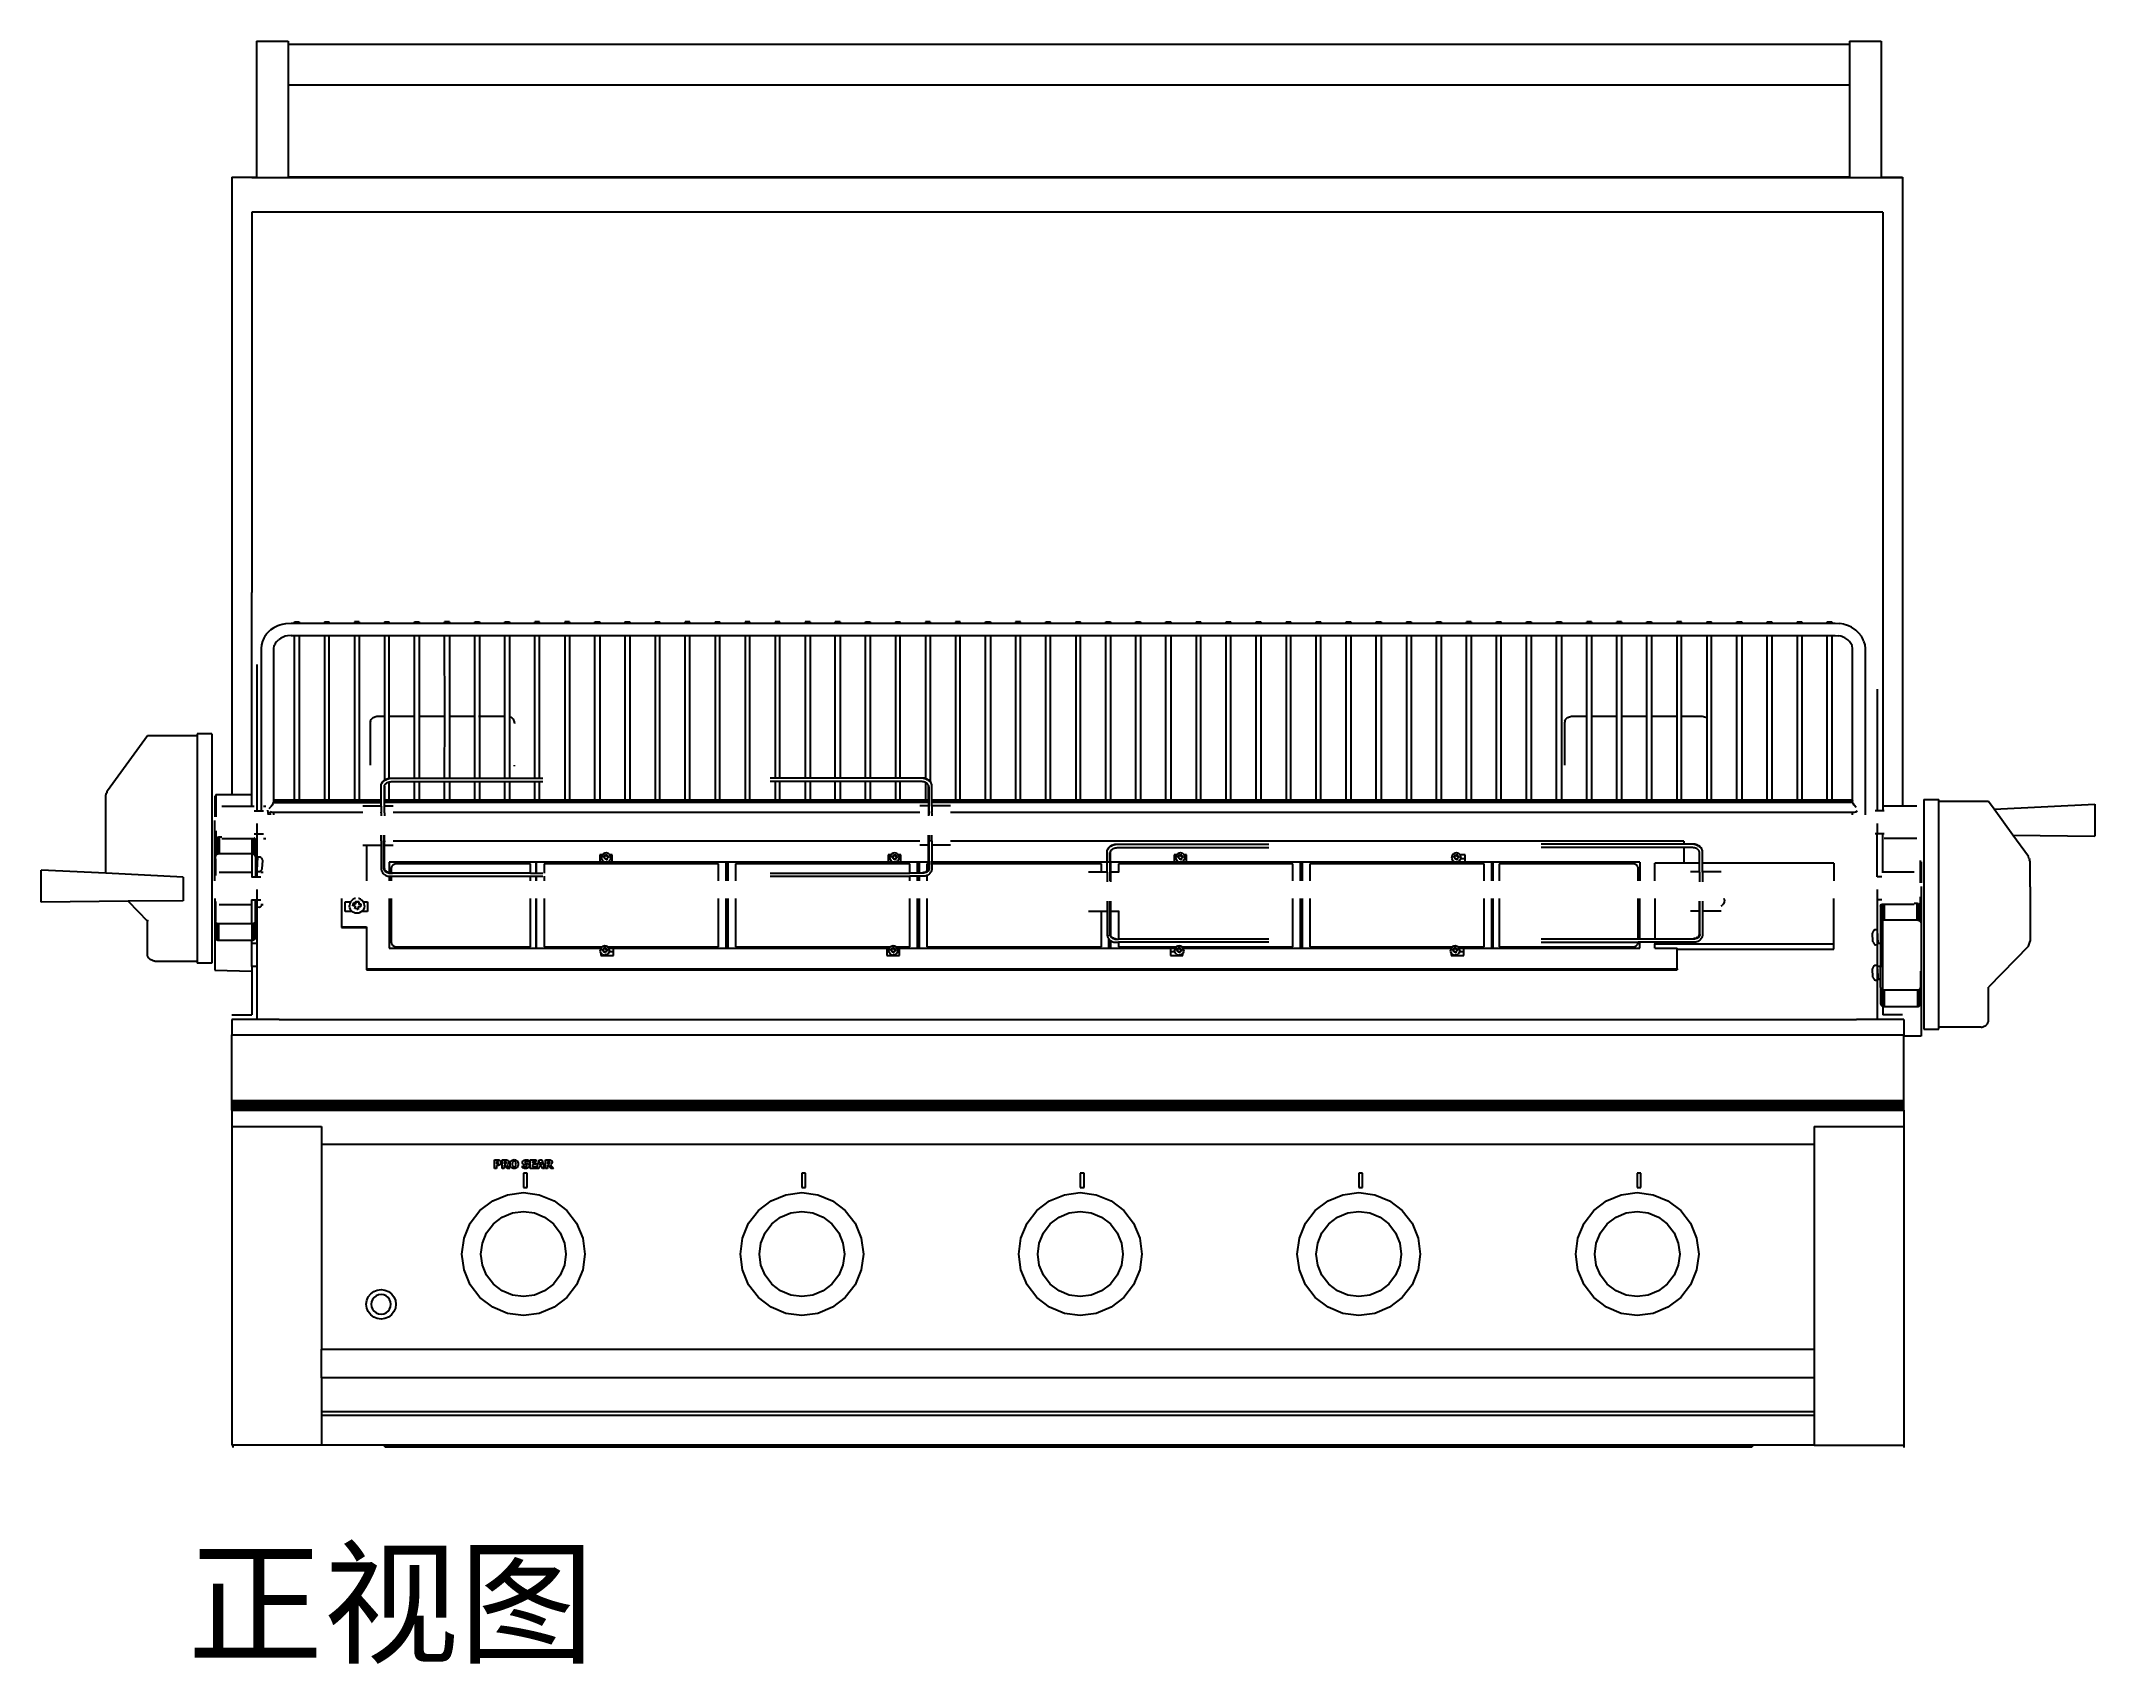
# Model space of a CAD drawing. Header units: inches. Extents: x 1315 to 2274, y 227 to 985.
import ezdxf

# ---------------------------------------------------------------- set-up
doc = ezdxf.new("R2010")
doc.units = ezdxf.units.IN
doc.header["$MEASUREMENT"] = 0
doc.layers.add('Edges', color=7, linetype='Continuous')
doc.styles.add('ZB_宋体', font='SimSun.ttf')

msp = doc.modelspace()

# ---------------------------------------------------------------- texts
at = {"color": 253, "insert": (1383.32, 278.53), "char_height": 46.4286, "width": 9282.3067, "attachment_point": 1, "style": 'ZB_宋体'}
msp.add_mtext('{\\fKaiTi|b0|i0|c134|p34;\\C256;\\c0;正视图}', dxfattribs=at)

# ---------------------------------------------------------------- blocks, each defined once
blk = doc.blocks.new('Ruby5B-IRfr')
at = {"layer": 'Edges'}
for p, q in [((-19.588, 19.736), (-18.791, 19.736)), ((-19.588, 19.736), (-19.588, 16.318)), ((-18.791, 19.736), (-18.791, 16.318)), ((-18.791, 19.662), (20.459, 19.662)), ((20.459, 19.736), (21.255, 19.736)), ((20.459, 19.736), (20.459, 16.305)), ((21.255, 19.736), (21.255, 16.305)), ((-18.791, 18.637), (20.459, 18.637)), ((-20.203, 16.318), (-19.588, 16.318)), ((-20.203, 16.318), (-20.203, 0.795)), ((21.297, 16.299), (-19.703, 16.299)), ((20.459, 16.318), (-18.791, 16.318)), ((20.459, 16.305), (21.255, 16.305)), ((21.255, 16.318), (21.797, 16.318)), ((21.797, 16.299), (21.297, 16.299)), ((21.797, 16.318), (21.797, 0.502)), ((21.297, 15.431), (-19.703, 15.431)), ((-19.703, 15.431), (-19.703, 5.874)), ((21.297, 15.431), (21.297, 0.386)), ((-19.703, 0.502), (-19.703, 5.874)), ((21.297, 5.874), (21.297, 0.386)), ((-19.43, 4.653), (-19.458, 4.559)), ((-19.418, 4.684), (-19.43, 4.653)), ((-19.398, 4.729), (-19.418, 4.684)), ((-19.374, 4.772), (-19.398, 4.729)), ((-19.374, 4.772), (-19.329, 4.833)), ((-19.329, 4.833), (-19.237, 4.924)), ((-19.148, 4.986), (-19.237, 4.924)), ((-19.049, 5.035), (-19.148, 4.986)), ((-19.085, 4.631), (-19.029, 4.687)), ((-18.996, 5.055), (-19.049, 5.035)), ((-18.976, 4.724), (-19.029, 4.687)), ((-18.941, 5.071), (-18.996, 5.055)), ((-18.915, 4.754), (-18.976, 4.724)), ((-18.941, 5.071), (-18.93, 5.074)), ((-18.93, 5.074), (-18.85, 5.091)), ((-18.883, 4.766), (-18.915, 4.754)), ((-18.861, 4.773), (-18.883, 4.766)), ((-18.806, 4.785), (-18.861, 4.773)), ((-18.85, 5.091), (-18.711, 5.102)), ((-18.711, 4.792), (-18.806, 4.785)), ((-18.711, 5.102), (-18.632, 5.101)), ((-18.711, 4.792), (-18.632, 4.792)), ((-18.632, 5.138), (-18.513, 5.138)), ((-18.632, 5.101), (-18.632, 5.138)), ((-18.632, 5.101), (-18.513, 5.101)), ((-18.632, 0.652), (-18.632, 4.792)), ((-18.632, 4.792), (-18.513, 4.792)), ((-18.513, 5.138), (-18.513, 5.101)), ((-18.513, 5.101), (-17.876, 5.101)), ((-18.513, 4.792), (-18.513, 0.652)), ((-18.513, 4.792), (-17.876, 4.792)), ((-17.876, 5.138), (-17.757, 5.138)), ((-17.876, 5.138), (-17.876, 5.101)), ((-17.876, 5.101), (-17.757, 5.101)), ((-17.876, 4.792), (-17.876, 0.652)), ((-17.876, 4.792), (-17.757, 4.792)), ((-17.757, 5.101), (-17.757, 5.138)), ((-17.757, 5.101), (-17.121, 5.101)), ((-17.757, 0.652), (-17.757, 4.792)), ((-17.757, 4.792), (-17.121, 4.792)), ((-17.002, 5.138), (-17.121, 5.138)), ((-17.121, 5.138), (-17.121, 5.101)), ((-17.121, 5.101), (-17.002, 5.101)), ((-17.121, 4.792), (-17.121, 0.652)), ((-17.121, 4.792), (-17.002, 4.792)), ((-17.002, 5.138), (-17.002, 5.101)), ((-17.002, 5.101), (-16.365, 5.101)), ((-17.002, 4.792), (-17.002, 0.652)), ((-17.002, 4.792), (-16.365, 4.792)), ((-16.365, 5.138), (-16.246, 5.138)), ((-16.365, 5.138), (-16.365, 5.101)), ((-16.365, 5.101), (-16.246, 5.101)), ((-16.365, 4.792), (-16.365, 2.762)), ((-16.365, 4.792), (-16.246, 4.792)), ((-16.247, 2.762), (-16.246, 4.792)), ((-16.246, 5.101), (-16.246, 5.138)), ((-16.246, 5.101), (-15.61, 5.101)), ((-16.246, 4.792), (-15.61, 4.792)), ((-15.61, 5.138), (-15.491, 5.138)), ((-15.61, 5.101), (-15.61, 5.138)), ((-15.61, 5.101), (-15.491, 5.101)), ((-15.609, 2.762), (-15.61, 4.792)), ((-15.61, 4.792), (-15.491, 4.792)), ((-15.491, 5.138), (-15.491, 5.101)), ((-15.491, 5.101), (-14.854, 5.101)), ((-15.491, 4.792), (-15.491, 2.762)), ((-15.491, 4.792), (-14.854, 4.792)), ((-14.735, 5.138), (-14.854, 5.138)), ((-14.854, 5.101), (-14.854, 5.138)), ((-14.854, 5.101), (-14.735, 5.101)), ((-14.853, 2.762), (-14.854, 4.792)), ((-14.854, 4.792), (-14.735, 4.792)), ((-14.735, 5.138), (-14.735, 5.101)), ((-14.735, 5.101), (-14.099, 5.101)), ((-14.735, 4.792), (-14.735, 2.762)), ((-14.735, 4.792), (-14.099, 4.792)), ((-14.099, 5.138), (-13.979, 5.138)), ((-14.099, 5.101), (-14.099, 5.138)), ((-14.099, 5.101), (-13.979, 5.101)), ((-14.099, 2.762), (-14.099, 4.792)), ((-14.099, 4.792), (-13.979, 4.792)), ((-13.979, 5.138), (-13.979, 5.101)), ((-13.979, 5.101), (-13.343, 5.101)), ((-13.979, 4.792), (-13.979, 2.762)), ((-13.979, 4.792), (-13.343, 4.792)), ((-13.343, 5.138), (-13.224, 5.138)), ((-13.343, 5.101), (-13.343, 5.138)), ((-13.343, 5.101), (-13.224, 5.101)), ((-13.343, 2.762), (-13.343, 4.792)), ((-13.343, 4.792), (-13.224, 4.792)), ((-13.224, 4.792), (-13.225, 2.752)), ((-13.224, 5.138), (-13.224, 5.101)), ((-13.224, 5.101), (-12.588, 5.101)), ((-13.224, 4.792), (-12.588, 4.792)), ((-12.468, 5.138), (-12.588, 5.138)), ((-12.588, 5.101), (-12.588, 5.138)), ((-12.588, 5.101), (-12.468, 5.101)), ((-12.588, 1.204), (-12.588, 4.792)), ((-12.588, 4.792), (-12.468, 4.792)), ((-12.468, 5.101), (-12.468, 5.138)), ((-12.468, 5.101), (-11.832, 5.101)), ((-12.468, 1.204), (-12.468, 4.792)), ((-12.468, 4.792), (-11.832, 4.792)), ((-11.713, 5.138), (-11.832, 5.138)), ((-11.832, 5.138), (-11.832, 5.101)), ((-11.832, 5.101), (-11.713, 5.101)), ((-11.832, 4.792), (-11.832, 0.652)), ((-11.832, 4.792), (-11.713, 4.792)), ((-11.713, 5.138), (-11.713, 5.101)), ((-11.713, 5.101), (-11.077, 5.101)), ((-11.713, 4.792), (-11.713, 0.652)), ((-11.713, 4.792), (-11.077, 4.792)), ((-11.077, 5.138), (-10.957, 5.138)), ((-11.077, 5.101), (-11.077, 5.138)), ((-11.077, 5.101), (-10.957, 5.101)), ((-11.077, 0.652), (-11.077, 4.792)), ((-11.077, 4.792), (-10.957, 4.792)), ((-10.957, 5.138), (-10.957, 5.101)), ((-10.957, 5.101), (-10.321, 5.101)), ((-10.957, 4.792), (-10.957, 0.652)), ((-10.957, 4.792), (-10.321, 4.792)), ((-10.321, 5.138), (-10.202, 5.138)), ((-10.321, 5.138), (-10.321, 5.101)), ((-10.321, 5.101), (-10.202, 5.101)), ((-10.321, 4.792), (-10.321, 0.652)), ((-10.321, 4.792), (-10.202, 4.792)), ((-10.202, 5.138), (-10.202, 5.101)), ((-10.202, 5.101), (-9.566, 5.101)), ((-10.202, 4.792), (-10.202, 0.652)), ((-10.202, 4.792), (-9.566, 4.792)), ((-9.566, 5.138), (-9.446, 5.138)), ((-9.566, 5.138), (-9.566, 5.101)), ((-9.566, 5.101), (-9.446, 5.101)), ((-9.566, 4.792), (-9.566, 0.652)), ((-9.566, 4.792), (-9.446, 4.792)), ((-9.446, 5.101), (-9.446, 5.138)), ((-9.446, 5.101), (-8.81, 5.101)), ((-9.446, 0.652), (-9.446, 4.792)), ((-9.446, 4.792), (-8.81, 4.792)), ((-8.691, 5.138), (-8.81, 5.138)), ((-8.81, 5.101), (-8.81, 5.138)), ((-8.81, 5.101), (-8.691, 5.101)), ((-8.81, 0.652), (-8.81, 4.792)), ((-8.81, 4.792), (-8.691, 4.792)), ((-8.691, 5.101), (-8.691, 5.138)), ((-8.691, 5.101), (-8.055, 5.101)), ((-8.691, 0.652), (-8.691, 4.792)), ((-8.691, 4.792), (-8.055, 4.792)), ((-8.055, 5.138), (-7.935, 5.138)), ((-8.055, 5.138), (-8.055, 5.101)), ((-8.055, 5.101), (-7.935, 5.101)), ((-8.055, 4.792), (-8.055, 0.652)), ((-8.055, 4.792), (-7.935, 4.792)), ((-7.935, 5.101), (-7.935, 5.138)), ((-7.935, 5.101), (-7.299, 5.101)), ((-7.935, 0.652), (-7.935, 4.792)), ((-7.935, 4.792), (-7.299, 4.792)), ((-7.18, 5.138), (-7.299, 5.138)), ((-7.299, 5.138), (-7.299, 5.101)), ((-7.299, 5.101), (-7.18, 5.101)), ((-7.299, 4.792), (-7.299, 0.652)), ((-7.299, 4.792), (-7.18, 4.792)), ((-7.18, 5.101), (-7.18, 5.138)), ((-7.18, 5.101), (-6.544, 5.101)), ((-7.18, 0.652), (-7.18, 4.792)), ((-7.18, 4.792), (-6.544, 4.792)), ((-6.424, 5.138), (-6.544, 5.138)), ((-6.544, 5.138), (-6.544, 5.101)), ((-6.544, 5.101), (-6.424, 5.101)), ((-6.544, 4.792), (-6.544, 1.204)), ((-6.544, 4.792), (-6.424, 4.792)), ((-6.424, 5.101), (-6.424, 5.138)), ((-6.424, 5.101), (-5.788, 5.101)), ((-6.424, 1.204), (-6.424, 4.792)), ((-6.424, 4.792), (-5.788, 4.792)), ((-5.669, 5.138), (-5.788, 5.138)), ((-5.788, 5.138), (-5.788, 5.101)), ((-5.788, 5.101), (-5.669, 5.101)), ((-5.788, 4.792), (-5.788, 1.203)), ((-5.788, 4.792), (-5.669, 4.792)), ((-5.669, 5.138), (-5.669, 5.101)), ((-5.669, 5.101), (-5.033, 5.101)), ((-5.669, 4.792), (-5.669, 1.203)), ((-5.669, 4.792), (-5.033, 4.792)), ((-4.913, 5.138), (-5.033, 5.138)), ((-5.033, 5.101), (-5.033, 5.138)), ((-5.033, 5.101), (-4.913, 5.101)), ((-5.033, 1.203), (-5.033, 4.792)), ((-5.033, 4.792), (-4.913, 4.792)), ((-4.913, 5.138), (-4.913, 5.101)), ((-4.913, 5.101), (-4.277, 5.102)), ((-4.913, 4.792), (-4.913, 1.203)), ((-4.913, 4.792), (-4.277, 4.792)), ((-4.277, 5.102), (-4.277, 5.138)), ((-4.277, 5.138), (-4.158, 5.138)), ((-4.277, 5.101), (-4.277, 5.102)), ((-4.277, 5.102), (-4.158, 5.101)), ((-4.277, 1.203), (-4.277, 4.792)), ((-4.277, 4.792), (-4.158, 4.792)), ((-4.158, 5.138), (-4.158, 5.101)), ((-4.158, 5.101), (-3.522, 5.101)), ((-4.158, 4.792), (-4.158, 1.203)), ((-4.158, 4.792), (-3.522, 4.792)), ((-3.522, 5.138), (-3.402, 5.138)), ((-3.522, 5.138), (-3.522, 5.101)), ((-3.522, 5.101), (-3.402, 5.101)), ((-3.522, 4.792), (-3.522, 1.203)), ((-3.522, 4.792), (-3.402, 4.792)), ((-3.402, 5.101), (-3.402, 5.138)), ((-3.402, 5.101), (-2.766, 5.101)), ((-3.402, 1.203), (-3.402, 4.792)), ((-3.402, 4.792), (-2.766, 4.792)), ((-2.647, 5.138), (-2.766, 5.138)), ((-2.766, 5.138), (-2.766, 5.101)), ((-2.766, 5.101), (-2.647, 5.101)), ((-2.766, 4.792), (-2.647, 4.792)), ((-2.766, 4.792), (-2.766, 1.195)), ((-2.647, 5.138), (-2.647, 5.101)), ((-2.647, 5.101), (-2.011, 5.101)), ((-2.647, 4.792), (-2.647, 1.121)), ((-2.647, 4.792), (-2.011, 4.792)), ((-1.891, 5.138), (-2.011, 5.138)), ((-2.011, 5.138), (-2.011, 5.101)), ((-2.011, 5.101), (-1.891, 5.101)), ((-2.011, 4.792), (-2.011, 0.653)), ((-2.011, 4.792), (-1.891, 4.792)), ((-1.891, 5.101), (-1.891, 5.138)), ((-1.891, 5.101), (-1.255, 5.101)), ((-1.891, 0.653), (-1.891, 4.792)), ((-1.891, 4.792), (-1.255, 4.792)), ((-1.255, 5.138), (-1.136, 5.138)), ((-1.255, 5.101), (-1.255, 5.138)), ((-1.255, 5.101), (-1.136, 5.101)), ((-1.255, 0.653), (-1.255, 4.792)), ((-1.255, 4.792), (-1.136, 4.792)), ((-1.136, 5.138), (-1.136, 5.101)), ((-1.136, 5.101), (-0.5, 5.101)), ((-1.136, 4.792), (-1.136, 0.653)), ((-1.136, 4.792), (-0.5, 4.792)), ((-0.38, 5.138), (-0.5, 5.138)), ((-0.5, 5.138), (-0.5, 5.101)), ((-0.5, 5.101), (-0.38, 5.101)), ((-0.5, 4.792), (-0.5, 0.653)), ((-0.5, 4.792), (-0.38, 4.792)), ((-0.38, 5.101), (-0.38, 5.138)), ((-0.38, 5.101), (0.256, 5.101)), ((-0.38, 0.653), (-0.38, 4.792)), ((-0.38, 4.792), (0.256, 4.792)), ((0.256, 5.138), (0.375, 5.138)), ((0.256, 5.101), (0.256, 5.138)), ((0.256, 5.101), (0.375, 5.101)), ((0.256, 0.653), (0.256, 4.792)), ((0.256, 4.792), (0.375, 4.792)), ((0.375, 5.101), (0.375, 5.138)), ((0.375, 5.101), (1.011, 5.101)), ((0.375, 0.653), (0.375, 4.792)), ((0.375, 4.792), (1.011, 4.792)), ((1.011, 5.138), (1.131, 5.138)), ((1.011, 5.138), (1.011, 5.101)), ((1.011, 5.101), (1.131, 5.101)), ((1.011, 4.792), (1.011, 0.653)), ((1.011, 4.792), (1.131, 4.792)), ((1.131, 5.101), (1.131, 5.138)), ((1.131, 5.101), (1.767, 5.101)), ((1.131, 0.653), (1.131, 4.792)), ((1.131, 4.792), (1.767, 4.792)), ((1.767, 5.138), (1.886, 5.138)), ((1.767, 5.101), (1.767, 5.138)), ((1.767, 5.101), (1.886, 5.101)), ((1.767, 0.653), (1.767, 4.792)), ((1.767, 4.792), (1.886, 4.792)), ((1.886, 5.138), (1.886, 5.101)), ((1.886, 5.101), (2.522, 5.101)), ((1.886, 4.792), (1.886, 0.653)), ((1.886, 4.792), (2.522, 4.792)), ((2.522, 5.138), (2.642, 5.138)), ((2.522, 5.101), (2.522, 5.138)), ((2.522, 5.101), (2.642, 5.101)), ((2.522, 0.653), (2.522, 4.792)), ((2.522, 4.792), (2.642, 4.792)), ((2.642, 5.138), (2.642, 5.101)), ((2.642, 5.101), (3.278, 5.102)), ((2.642, 4.792), (2.642, 0.653)), ((2.642, 4.792), (3.278, 4.792)), ((3.278, 5.102), (3.278, 5.138)), ((3.278, 5.138), (3.397, 5.138)), ((3.278, 5.101), (3.278, 5.102)), ((3.278, 5.102), (3.397, 5.101)), ((3.278, 0.653), (3.278, 4.792)), ((3.278, 4.792), (3.397, 4.792)), ((3.397, 5.138), (3.397, 5.101)), ((3.397, 5.101), (4.034, 5.101)), ((3.397, 4.792), (3.397, 0.653)), ((3.397, 4.792), (4.034, 4.792)), ((4.034, 5.138), (4.153, 5.138)), ((4.034, 5.138), (4.034, 5.101)), ((4.034, 5.101), (4.153, 5.101)), ((4.034, 4.792), (4.034, 0.653)), ((4.034, 4.792), (4.153, 4.792)), ((4.153, 5.101), (4.153, 5.138)), ((4.153, 5.101), (4.789, 5.101)), ((4.153, 0.653), (4.153, 4.792)), ((4.153, 4.792), (4.789, 4.792)), ((4.789, 5.138), (4.908, 5.138)), ((4.789, 5.101), (4.789, 5.138)), ((4.789, 5.101), (4.908, 5.101)), ((4.789, 0.653), (4.789, 4.792)), ((4.789, 4.792), (4.908, 4.792)), ((4.908, 5.101), (4.908, 5.138)), ((4.908, 5.101), (5.545, 5.101)), ((4.908, 0.653), (4.908, 4.792)), ((4.908, 4.792), (5.545, 4.792)), ((5.545, 5.138), (5.664, 5.138)), ((5.545, 5.101), (5.545, 5.138)), ((5.545, 5.101), (5.664, 5.101)), ((5.545, 0.653), (5.545, 4.792)), ((5.545, 4.792), (5.664, 4.792)), ((5.664, 5.138), (5.664, 5.101)), ((5.664, 5.101), (6.3, 5.101)), ((5.664, 4.792), (5.664, 0.653)), ((5.664, 4.792), (6.3, 4.792)), ((6.3, 5.138), (6.419, 5.138)), ((6.3, 5.138), (6.3, 5.101)), ((6.3, 5.101), (6.419, 5.101)), ((6.3, 4.792), (6.3, 0.653)), ((6.3, 4.792), (6.419, 4.792)), ((6.419, 5.101), (6.419, 5.138)), ((6.419, 5.101), (7.056, 5.101)), ((6.419, 0.653), (6.419, 4.792)), ((6.419, 4.792), (7.056, 4.792)), ((7.056, 5.138), (7.175, 5.138)), ((7.056, 5.101), (7.056, 5.138)), ((7.056, 5.101), (7.175, 5.101)), ((7.056, 0.653), (7.056, 4.792)), ((7.056, 4.792), (7.175, 4.792)), ((7.175, 5.101), (7.175, 5.138)), ((7.175, 5.101), (7.811, 5.101)), ((7.175, 0.653), (7.175, 4.792)), ((7.175, 4.792), (7.811, 4.792)), ((7.811, 5.138), (7.93, 5.138)), ((7.811, 5.101), (7.811, 5.138)), ((7.811, 5.101), (7.93, 5.101)), ((7.811, 0.653), (7.811, 4.792)), ((7.811, 4.792), (7.93, 4.792)), ((7.93, 5.138), (7.93, 5.101)), ((7.93, 5.101), (8.567, 5.101)), ((7.93, 4.792), (7.93, 0.653)), ((7.93, 4.792), (8.567, 4.792)), ((8.567, 5.138), (8.686, 5.138)), ((8.567, 5.101), (8.567, 5.138)), ((8.567, 5.101), (8.686, 5.101)), ((8.567, 0.653), (8.567, 4.792)), ((8.567, 4.792), (8.686, 4.792)), ((8.686, 5.138), (8.686, 5.101)), ((8.686, 5.101), (9.322, 5.101)), ((8.686, 4.792), (8.686, 0.653)), ((8.686, 4.792), (9.322, 4.792)), ((9.322, 5.138), (9.441, 5.138)), ((9.322, 5.138), (9.322, 5.101)), ((9.322, 5.101), (9.441, 5.101)), ((9.322, 4.792), (9.322, 0.653)), ((9.322, 4.792), (9.441, 4.792)), ((9.441, 5.138), (9.441, 5.101)), ((9.441, 5.101), (10.078, 5.101)), ((9.441, 4.792), (9.441, 0.653)), ((9.441, 4.792), (10.078, 4.792)), ((10.078, 5.138), (10.197, 5.138)), ((10.078, 5.101), (10.078, 5.138)), ((10.078, 5.101), (10.197, 5.101)), ((10.078, 0.653), (10.078, 4.792)), ((10.078, 4.792), (10.197, 4.792)), ((10.197, 5.138), (10.197, 5.101)), ((10.197, 5.101), (10.833, 5.101)), ((10.197, 4.792), (10.197, 0.653)), ((10.197, 4.792), (10.833, 4.792)), ((10.952, 5.138), (10.833, 5.138)), ((10.833, 5.101), (10.833, 5.138)), ((10.833, 5.101), (10.952, 5.101)), ((10.833, 0.653), (10.833, 4.792)), ((10.833, 4.792), (10.952, 4.792)), ((10.952, 5.138), (10.952, 5.101)), ((10.952, 5.101), (11.589, 5.101)), ((10.952, 4.792), (10.952, 0.653)), ((10.952, 4.792), (11.589, 4.792)), ((11.589, 5.138), (11.708, 5.138)), ((11.589, 5.101), (11.589, 5.138)), ((11.589, 5.101), (11.708, 5.101)), ((11.589, 0.653), (11.589, 4.792)), ((11.589, 4.792), (11.708, 4.792)), ((11.708, 5.101), (11.708, 5.138)), ((11.708, 5.101), (12.344, 5.101)), ((11.708, 0.653), (11.708, 4.792)), ((11.708, 4.792), (12.344, 4.792)), ((12.344, 5.138), (12.463, 5.138)), ((12.344, 5.101), (12.344, 5.138)), ((12.344, 5.101), (12.463, 5.101)), ((12.344, 0.653), (12.344, 4.792)), ((12.344, 4.792), (12.463, 4.792)), ((12.463, 5.138), (12.463, 5.101)), ((12.463, 5.101), (13.1, 5.101)), ((12.463, 4.792), (12.463, 0.653)), ((12.463, 4.792), (13.1, 4.792)), ((13.1, 5.138), (13.219, 5.138)), ((13.1, 5.101), (13.1, 5.138)), ((13.1, 5.101), (13.219, 5.101)), ((13.1, 0.653), (13.1, 4.792)), ((13.1, 4.792), (13.219, 4.792)), ((13.219, 5.138), (13.219, 5.101)), ((13.219, 5.101), (13.855, 5.101)), ((13.219, 4.792), (13.219, 0.653)), ((13.219, 4.792), (13.855, 4.792)), ((13.974, 5.138), (13.855, 5.138)), ((13.855, 5.101), (13.855, 5.138)), ((13.855, 5.101), (13.974, 5.101)), ((13.856, 2.762), (13.855, 4.792)), ((13.855, 4.792), (13.974, 4.792)), ((13.974, 5.138), (13.974, 5.101)), ((13.974, 5.101), (14.611, 5.101)), ((13.974, 4.792), (13.974, 2.762)), ((13.974, 4.792), (14.611, 4.792)), ((14.73, 5.138), (14.611, 5.138)), ((14.611, 5.101), (14.611, 5.138)), ((14.611, 5.101), (14.73, 5.101)), ((14.611, 2.762), (14.611, 4.792)), ((14.611, 4.792), (14.73, 4.792)), ((14.73, 5.138), (14.73, 5.101)), ((14.73, 5.101), (15.366, 5.101)), ((14.73, 4.792), (14.73, 2.762)), ((14.73, 4.792), (15.366, 4.792)), ((15.366, 5.138), (15.485, 5.138)), ((15.366, 5.101), (15.366, 5.138)), ((15.366, 5.101), (15.485, 5.101)), ((15.366, 2.762), (15.366, 4.792)), ((15.366, 4.792), (15.485, 4.792)), ((15.485, 5.138), (15.485, 5.101)), ((15.485, 5.101), (16.122, 5.101)), ((15.485, 4.792), (15.485, 2.762)), ((15.485, 4.792), (16.122, 4.792)), ((16.241, 5.138), (16.122, 5.138)), ((16.122, 5.138), (16.122, 5.101)), ((16.122, 5.101), (16.241, 5.101)), ((16.122, 4.792), (16.122, 2.762)), ((16.122, 4.792), (16.241, 4.792)), ((16.241, 5.101), (16.241, 5.138)), ((16.241, 5.101), (16.877, 5.101)), ((16.241, 2.762), (16.241, 4.792)), ((16.241, 4.792), (16.877, 4.792)), ((16.877, 5.138), (16.996, 5.138)), ((16.877, 5.138), (16.877, 5.101)), ((16.877, 5.101), (16.996, 5.101)), ((16.877, 4.792), (16.878, 2.713)), ((16.877, 4.792), (16.996, 4.792)), ((16.996, 5.101), (16.996, 5.138)), ((16.996, 5.101), (17.633, 5.101)), ((16.996, 0.653), (16.996, 4.792)), ((16.996, 4.792), (17.633, 4.792)), ((17.633, 5.138), (17.752, 5.138)), ((17.633, 5.101), (17.633, 5.138)), ((17.633, 5.101), (17.752, 5.101)), ((17.633, 0.653), (17.633, 4.792)), ((17.633, 4.792), (17.752, 4.792)), ((17.752, 5.138), (17.752, 5.101)), ((17.752, 5.101), (18.388, 5.101)), ((17.752, 4.792), (17.752, 0.653)), ((17.752, 4.792), (18.388, 4.792)), ((18.388, 5.138), (18.508, 5.138)), ((18.388, 5.101), (18.388, 5.138)), ((18.388, 5.101), (18.508, 5.101)), ((18.388, 0.653), (18.388, 4.792)), ((18.388, 4.792), (18.508, 4.792)), ((18.508, 5.138), (18.508, 5.101)), ((18.508, 5.101), (19.144, 5.101)), ((18.508, 4.792), (18.508, 0.653)), ((18.508, 4.792), (19.144, 4.792)), ((19.144, 5.138), (19.263, 5.138)), ((19.144, 5.138), (19.144, 5.101)), ((19.144, 5.101), (19.263, 5.101)), ((19.144, 4.792), (19.144, 0.653)), ((19.144, 4.792), (19.263, 4.792)), ((19.263, 5.138), (19.263, 5.101)), ((19.263, 5.101), (19.899, 5.101)), ((19.263, 4.792), (19.263, 0.653)), ((19.263, 4.792), (19.899, 4.792)), ((19.899, 5.138), (20.019, 5.138)), ((19.899, 5.101), (19.899, 5.138)), ((19.899, 5.101), (20.019, 5.101)), ((19.899, 0.653), (19.899, 4.792)), ((19.899, 4.792), (20.019, 4.792)), ((20.019, 5.138), (20.019, 5.101)), ((20.019, 5.101), (20.098, 5.102)), ((20.019, 4.792), (20.019, 0.653)), ((20.019, 4.792), (20.098, 4.792)), ((20.098, 5.102), (20.209, 5.095)), ((20.098, 4.792), (20.174, 4.787)), ((20.248, 4.773), (20.174, 4.787)), ((20.317, 5.074), (20.209, 5.095)), ((20.27, 4.766), (20.248, 4.773)), ((20.302, 4.754), (20.27, 4.766)), ((20.348, 4.732), (20.302, 4.754)), ((20.328, 5.071), (20.317, 5.074)), ((20.383, 5.055), (20.328, 5.071)), ((20.416, 4.687), (20.348, 4.732)), ((20.436, 5.035), (20.383, 5.055)), ((20.462, 4.643), (20.416, 4.687)), ((20.511, 4.999), (20.436, 5.035)), ((20.624, 4.924), (20.511, 4.999)), ((20.699, 4.852), (20.624, 4.924)), ((20.76, 4.772), (20.699, 4.852)), ((20.785, 4.729), (20.76, 4.772)), ((20.805, 4.684), (20.785, 4.729)), ((20.817, 4.653), (20.805, 4.684)), ((20.817, 4.653), (20.844, 4.559)), ((-19.458, 4.559), (-19.467, 4.463)), ((-19.467, 4.463), (-19.467, 0.386)), ((-19.149, 4.463), (-19.14, 4.533)), ((-19.149, 0.653), (-19.149, 4.463)), ((-19.14, 4.533), (-19.139, 4.542)), ((-19.139, 4.542), (-19.127, 4.568)), ((-19.112, 4.594), (-19.127, 4.568)), ((-19.085, 4.631), (-19.112, 4.594)), ((20.499, 4.594), (20.462, 4.643)), ((20.513, 4.568), (20.499, 4.594)), ((20.526, 4.542), (20.513, 4.568)), ((20.527, 4.533), (20.526, 4.542)), ((20.535, 4.463), (20.527, 4.533)), ((20.535, 0.653), (20.535, 4.463)), ((20.844, 4.559), (20.854, 4.463)), ((20.854, 4.463), (20.854, 0.281)), ((-19.578, 4.064), (-19.578, 0.386)), ((21.156, 3.445), (21.156, 0.386)), ((-16.727, 2.626), (-16.729, 2.605)), ((-16.729, 2.605), (-16.729, 1.53)), ((-16.721, 2.646), (-16.727, 2.626)), ((-16.721, 2.646), (-16.713, 2.665)), ((-16.713, 2.665), (-16.701, 2.684)), ((-16.701, 2.684), (-16.687, 2.701)), ((-16.687, 2.701), (-16.67, 2.716)), ((-16.67, 2.716), (-16.65, 2.73)), ((-16.65, 2.73), (-16.629, 2.741)), ((-16.629, 2.741), (-16.606, 2.75)), ((-16.606, 2.75), (-16.582, 2.757)), ((-16.582, 2.757), (-16.557, 2.761)), ((-16.557, 2.761), (-16.532, 2.762)), ((-16.532, 2.744), (-16.532, 2.762)), ((-16.532, 2.762), (-16.365, 2.762)), ((-16.365, 2.762), (-16.359, 2.762)), ((-16.365, 2.762), (-16.365, 1.16)), ((-16.256, 2.762), (-16.252, 2.762)), ((-16.247, 2.762), (-15.609, 2.762)), ((-16.246, 1.202), (-16.247, 2.762)), ((-15.61, 1.203), (-15.609, 2.762)), ((-15.604, 2.762), (-15.593, 2.762)), ((-15.496, 2.762), (-15.491, 2.762)), ((-15.491, 2.762), (-15.491, 1.203)), ((-15.491, 2.762), (-14.853, 2.762)), ((-14.854, 1.203), (-14.853, 2.762)), ((-14.851, 2.762), (-14.844, 2.762)), ((-14.838, 2.762), (-14.832, 2.762)), ((-14.741, 2.762), (-14.735, 2.762)), ((-14.735, 2.762), (-14.735, 1.203)), ((-14.735, 2.762), (-14.099, 2.762)), ((-14.099, 1.203), (-14.099, 2.762)), ((-14.099, 2.762), (-14.093, 2.762)), ((-14.002, 2.762), (-13.996, 2.762)), ((-13.985, 2.762), (-13.983, 2.762)), ((-13.979, 2.762), (-13.979, 1.203)), ((-13.979, 2.762), (-13.343, 2.762)), ((-13.343, 1.203), (-13.343, 2.762)), ((-13.343, 2.762), (-13.337, 2.762)), ((-13.24, 2.757), (-13.23, 2.754)), ((-13.225, 2.752), (-13.215, 2.749)), ((-13.225, 2.752), (-13.224, 1.203)), ((-13.215, 2.749), (-13.189, 2.738)), ((-13.189, 2.738), (-13.166, 2.724)), ((-13.166, 2.724), (-13.145, 2.707)), ((-13.128, 2.688), (-13.145, 2.707)), ((-13.114, 2.667), (-13.128, 2.688)), ((-13.103, 2.645), (-13.114, 2.667)), ((-13.097, 2.621), (-13.103, 2.645)), ((-13.095, 2.598), (-13.097, 2.621)), ((-13.095, 2.598), (-13.095, 2.58)), ((13.303, 2.626), (13.301, 2.605)), ((13.301, 2.605), (13.301, 1.53)), ((13.309, 2.646), (13.303, 2.626)), ((13.309, 2.646), (13.317, 2.665)), ((13.317, 2.665), (13.329, 2.684)), ((13.329, 2.684), (13.343, 2.701)), ((13.343, 2.701), (13.36, 2.716)), ((13.36, 2.716), (13.38, 2.73)), ((13.38, 2.73), (13.401, 2.741)), ((13.401, 2.741), (13.424, 2.75)), ((13.424, 2.75), (13.448, 2.757)), ((13.448, 2.757), (13.473, 2.761)), ((13.473, 2.761), (13.498, 2.762)), ((13.498, 2.762), (13.856, 2.762)), ((13.498, 2.744), (13.498, 2.762)), ((13.855, 0.653), (13.856, 2.762)), ((13.861, 2.762), (13.866, 2.762)), ((13.968, 2.762), (13.974, 2.762)), ((13.974, 2.762), (13.974, 0.653)), ((13.974, 2.762), (14.611, 2.762)), ((14.611, 0.653), (14.611, 2.762)), ((14.614, 2.762), (14.617, 2.762)), ((14.627, 2.762), (14.633, 2.762)), ((14.724, 2.762), (14.73, 2.762)), ((14.73, 2.762), (14.73, 0.653)), ((14.73, 2.762), (15.366, 2.762)), ((15.366, 0.653), (15.366, 2.762)), ((15.366, 2.762), (15.372, 2.762)), ((15.475, 2.762), (15.48, 2.762)), ((15.485, 2.762), (15.485, 0.653)), ((15.485, 2.762), (16.122, 2.762)), ((16.122, 2.762), (16.122, 0.653)), ((16.122, 2.762), (16.125, 2.762)), ((16.225, 2.762), (16.231, 2.762)), ((16.237, 2.762), (16.241, 2.762)), ((16.241, 0.653), (16.241, 2.762)), ((16.241, 2.762), (16.701, 2.762)), ((16.701, 2.762), (16.73, 2.764)), ((16.701, 2.744), (16.701, 2.762)), ((16.73, 2.764), (16.759, 2.763)), ((16.759, 2.763), (16.788, 2.758)), ((16.788, 2.758), (16.815, 2.749)), ((16.815, 2.749), (16.841, 2.738)), ((16.841, 2.738), (16.864, 2.724)), ((16.864, 2.724), (16.878, 2.713)), ((16.878, 2.713), (16.877, 0.653)), ((16.883, 2.708), (16.885, 2.707)), ((16.888, 2.704), (16.885, 2.707)), ((-23.328, 0.894), (-22.328, 2.276)), ((-22.328, 2.276), (-21.078, 2.276)), ((-20.703, 2.325), (-21.078, 2.325)), ((-21.078, 2.325), (-21.078, -3.443)), ((-20.703, 2.325), (-20.703, -3.443)), ((-16.447, 1.03), (-16.446, 1.038)), ((-16.446, 1.038), (-16.438, 1.061)), ((-16.446, 1.038), (-16.44, 1.061)), ((-16.44, 1.061), (-16.431, 1.084)), ((-16.438, 1.061), (-16.427, 1.084)), ((-16.431, 1.084), (-16.428, 1.09)), ((-16.428, 1.09), (-16.415, 1.112)), ((-16.427, 1.084), (-16.423, 1.09)), ((-16.423, 1.09), (-16.407, 1.112)), ((-16.415, 1.112), (-16.399, 1.131)), ((-16.407, 1.112), (-16.387, 1.131)), ((-16.399, 1.131), (-16.38, 1.149)), ((-16.387, 1.131), (-16.363, 1.149)), ((-16.38, 1.149), (-16.376, 1.152)), ((-16.376, 1.152), (-16.365, 1.16)), ((-16.365, 1.16), (-16.355, 1.168)), ((-16.365, 1.16), (-16.365, 1.158)), ((-16.365, 1.054), (-16.365, 1.052)), ((-16.365, 1.034), (-16.365, 1.027)), ((-16.363, 1.149), (-16.359, 1.152)), ((-16.362, 1.032), (-16.358, 1.042)), ((-16.359, 1.152), (-16.332, 1.168)), ((-16.356, 1.044), (-16.358, 1.042)), ((-16.354, 1.048), (-16.356, 1.044)), ((-16.355, 1.168), (-16.332, 1.18)), ((-16.354, 1.048), (-16.346, 1.058)), ((-16.346, 1.058), (-16.331, 1.072)), ((-16.332, 1.18), (-16.306, 1.191)), ((-16.332, 1.168), (-16.303, 1.18)), ((-16.331, 1.072), (-16.318, 1.082)), ((-16.313, 1.086), (-16.318, 1.082)), ((-16.313, 1.086), (-16.297, 1.094)), ((-16.306, 1.191), (-16.279, 1.198)), ((-16.303, 1.18), (-16.272, 1.191)), ((-16.297, 1.094), (-16.274, 1.104)), ((-16.279, 1.198), (-16.252, 1.203)), ((-16.274, 1.104), (-16.25, 1.112)), ((-16.272, 1.191), (-16.246, 1.196)), ((-16.252, 1.203), (-16.246, 1.202)), ((-16.25, 1.112), (-16.246, 1.113)), ((-16.246, 1.202), (-16.224, 1.204)), ((-16.246, 1.196), (-16.246, 1.199)), ((-16.246, 1.196), (-16.239, 1.198)), ((-16.246, 1.195), (-16.246, 1.196)), ((-16.246, 1.113), (-16.224, 1.118)), ((-16.246, 0.652), (-16.246, 1.113)), ((-16.239, 1.198), (-16.204, 1.203)), ((-16.224, 1.204), (-16.204, 1.203)), ((-16.224, 1.118), (-16.198, 1.123)), ((-16.204, 1.203), (-16.17, 1.204)), ((-16.198, 1.123), (-16.197, 1.122)), ((-16.197, 1.122), (-16.168, 1.123)), ((-16.17, 1.204), (-15.61, 1.203)), ((-16.168, 1.123), (-15.61, 1.123)), ((-15.61, 1.203), (-15.491, 1.203)), ((-15.61, 1.123), (-15.61, 1.127)), ((-15.61, 0.652), (-15.61, 1.123)), ((-15.61, 1.123), (-15.491, 1.123)), ((-15.491, 1.203), (-14.854, 1.203)), ((-15.491, 1.127), (-15.491, 1.123)), ((-15.491, 1.123), (-15.491, 0.652)), ((-15.491, 1.123), (-14.854, 1.123)), ((-14.854, 1.203), (-14.735, 1.203)), ((-14.854, 1.123), (-14.854, 1.127)), ((-14.854, 0.652), (-14.854, 1.123)), ((-14.854, 1.123), (-14.735, 1.123)), ((-14.735, 1.203), (-14.099, 1.203)), ((-14.735, 1.127), (-14.735, 1.123)), ((-14.735, 1.123), (-14.735, 0.652)), ((-14.735, 1.123), (-14.099, 1.123)), ((-14.099, 1.203), (-13.979, 1.203)), ((-14.099, 1.123), (-14.099, 1.127)), ((-14.099, 0.652), (-14.099, 1.123)), ((-14.099, 1.123), (-13.979, 1.123)), ((-13.979, 1.203), (-13.343, 1.203)), ((-13.979, 1.127), (-13.979, 1.123)), ((-13.979, 1.123), (-13.979, 0.652)), ((-13.979, 1.123), (-13.343, 1.123)), ((-13.343, 1.203), (-13.224, 1.203)), ((-13.343, 1.123), (-13.343, 1.127)), ((-13.343, 0.652), (-13.343, 1.123)), ((-13.343, 1.123), (-13.224, 1.123)), ((-13.224, 1.203), (-13.173, 1.204)), ((-13.224, 1.127), (-13.224, 1.123)), ((-13.224, 1.123), (-13.224, 0.652)), ((-13.224, 1.123), (-12.588, 1.123)), ((-13.173, 1.204), (-12.588, 1.204)), ((-13.095, 1.512), (-13.095, 1.53)), ((-12.588, 1.202), (-12.588, 1.204)), ((-12.588, 1.204), (-12.468, 1.204)), ((-12.588, 1.123), (-12.588, 1.127)), ((-12.588, 0.652), (-12.588, 1.123)), ((-12.588, 1.123), (-12.468, 1.123)), ((-12.468, 1.202), (-12.468, 1.204)), ((-12.468, 1.204), (-12.388, 1.204)), ((-12.468, 1.123), (-12.468, 1.127)), ((-12.468, 0.652), (-12.468, 1.123)), ((-12.468, 1.123), (-12.388, 1.123)), ((-6.544, 1.204), (-6.667, 1.204)), ((-6.544, 1.123), (-6.667, 1.123)), ((-6.544, 1.204), (-6.544, 1.202)), ((-6.424, 1.204), (-6.544, 1.204)), ((-6.544, 1.127), (-6.544, 1.123)), ((-6.544, 1.123), (-6.544, 0.652)), ((-6.424, 1.123), (-6.544, 1.123)), ((-6.424, 1.202), (-6.424, 1.204)), ((-5.881, 1.204), (-6.424, 1.204)), ((-6.424, 1.123), (-6.424, 1.127)), ((-6.424, 0.652), (-6.424, 1.123)), ((-5.788, 1.123), (-6.424, 1.123)), ((-5.788, 1.203), (-5.881, 1.204)), ((-5.669, 1.203), (-5.788, 1.203)), ((-5.788, 1.127), (-5.788, 1.123)), ((-5.788, 1.123), (-5.788, 0.652)), ((-5.669, 1.123), (-5.788, 1.123)), ((-5.033, 1.203), (-5.669, 1.203)), ((-5.669, 1.127), (-5.669, 1.123)), ((-5.669, 1.123), (-5.669, 0.652)), ((-5.033, 1.123), (-5.669, 1.123)), ((-4.913, 1.203), (-5.033, 1.203)), ((-5.033, 1.123), (-5.033, 1.127)), ((-5.033, 0.652), (-5.033, 1.123)), ((-4.913, 1.123), (-5.033, 1.123)), ((-4.277, 1.203), (-4.913, 1.203)), ((-4.913, 1.127), (-4.913, 1.123)), ((-4.913, 1.123), (-4.913, 0.652)), ((-4.277, 1.123), (-4.913, 1.123)), ((-4.158, 1.203), (-4.277, 1.203)), ((-4.277, 1.123), (-4.277, 1.127)), ((-4.277, 0.653), (-4.277, 1.123)), ((-4.158, 1.123), (-4.277, 1.123)), ((-3.522, 1.203), (-4.158, 1.203)), ((-4.158, 1.127), (-4.158, 1.123)), ((-4.158, 1.123), (-4.158, 0.653)), ((-3.522, 1.123), (-4.158, 1.123)), ((-3.402, 1.203), (-3.522, 1.203)), ((-3.522, 1.127), (-3.522, 1.123)), ((-3.522, 1.123), (-3.522, 0.653)), ((-3.402, 1.123), (-3.522, 1.123)), ((-2.884, 1.204), (-3.402, 1.203)), ((-3.402, 1.123), (-3.402, 1.127)), ((-3.402, 0.653), (-3.402, 1.123)), ((-2.886, 1.123), (-3.402, 1.123)), ((-2.858, 1.122), (-2.886, 1.123)), ((-2.85, 1.203), (-2.884, 1.204)), ((-2.856, 1.123), (-2.858, 1.122)), ((-2.831, 1.118), (-2.856, 1.123)), ((-2.83, 1.204), (-2.85, 1.203)), ((-2.816, 1.198), (-2.85, 1.203)), ((-2.805, 1.112), (-2.831, 1.118)), ((-2.803, 1.203), (-2.83, 1.204)), ((-2.783, 1.191), (-2.816, 1.198)), ((-2.78, 1.104), (-2.805, 1.112)), ((-2.775, 1.198), (-2.803, 1.203)), ((-2.751, 1.18), (-2.783, 1.191)), ((-2.766, 1.1), (-2.78, 1.104)), ((-2.766, 1.195), (-2.775, 1.198)), ((-2.748, 1.191), (-2.766, 1.195)), ((-2.766, 1.105), (-2.766, 1.1)), ((-2.757, 1.094), (-2.766, 1.1)), ((-2.766, 1.098), (-2.766, 0.653)), ((-2.737, 1.083), (-2.757, 1.094)), ((-2.722, 1.168), (-2.751, 1.18)), ((-2.723, 1.18), (-2.748, 1.191)), ((-2.723, 1.072), (-2.737, 1.083)), ((-2.699, 1.168), (-2.723, 1.18)), ((-2.709, 1.058), (-2.723, 1.072)), ((-2.696, 1.152), (-2.722, 1.168)), ((-2.697, 1.042), (-2.709, 1.058)), ((-2.678, 1.152), (-2.699, 1.168)), ((-2.692, 1.032), (-2.697, 1.042)), ((-2.691, 1.149), (-2.696, 1.152)), ((-2.667, 1.131), (-2.691, 1.149)), ((-2.674, 1.149), (-2.678, 1.152)), ((-2.655, 1.131), (-2.674, 1.149)), ((-2.647, 1.112), (-2.667, 1.131)), ((-2.647, 1.121), (-2.655, 1.131)), ((-2.647, 1.121), (-2.647, 1.12)), ((-2.639, 1.112), (-2.647, 1.12)), ((-2.647, 1.113), (-2.647, 1.111)), ((-2.647, 1.111), (-2.647, 1.112)), ((-2.631, 1.09), (-2.647, 1.111)), ((-2.626, 1.09), (-2.639, 1.112)), ((-2.628, 1.084), (-2.631, 1.09)), ((-2.616, 1.061), (-2.628, 1.084)), ((-2.623, 1.084), (-2.626, 1.09)), ((-2.614, 1.061), (-2.623, 1.084)), ((-2.609, 1.038), (-2.616, 1.061)), ((-2.609, 1.038), (-2.614, 1.061)), ((-2.608, 1.03), (-2.609, 1.038)), ((-23.375, 0.766), (-23.373, 0.771)), ((-23.375, -1.185), (-23.375, 0.766)), ((-23.373, 0.771), (-23.37, 0.783)), ((-23.37, 0.783), (-23.364, 0.795)), ((-23.37, 0.783), (-23.367, 0.792)), ((-23.367, 0.792), (-23.364, 0.802)), ((-23.364, 0.796), (-23.367, 0.792)), ((-23.364, 0.802), (-23.36, 0.811)), ((-23.36, 0.806), (-23.351, 0.829)), ((-23.36, 0.811), (-23.351, 0.829)), ((-23.36, 0.805), (-23.36, 0.806)), ((-23.35, 0.833), (-23.351, 0.829)), ((-23.35, 0.833), (-23.349, 0.835)), ((-23.349, 0.835), (-23.347, 0.841)), ((-23.346, 0.843), (-23.347, 0.841)), ((-23.343, 0.852), (-23.346, 0.843)), ((-23.343, 0.853), (-23.337, 0.866)), ((-23.343, 0.852), (-23.343, 0.853)), ((-23.337, 0.866), (-23.336, 0.871)), ((-23.336, 0.871), (-23.328, 0.889)), ((-23.328, 0.894), (-23.328, 0.889)), ((-20.628, 0.764), (-20.628, 0.238)), ((-20.606, 0.795), (-20.606, 0.238)), ((-20.606, 0.795), (-19.703, 0.795)), ((-19.194, 0.526), (-19.226, 0.486)), ((-19.17, 0.564), (-19.194, 0.526)), ((-19.17, 0.564), (-19.154, 0.598)), ((-19.149, 0.653), (-19.154, 0.653)), ((-19.154, 0.644), (-19.153, 0.642)), ((-19.154, 0.598), (-19.149, 0.626)), ((-19.154, 0.598), (-16.449, 0.598)), ((-19.153, 0.642), (-19.149, 0.626)), ((-19.153, 0.642), (-19.149, 0.642)), ((-19.149, 0.642), (-19.149, 0.653)), ((-18.632, 0.652), (-19.149, 0.653)), ((-19.149, 0.626), (-19.149, 0.642)), ((-19.149, 0.642), (-16.449, 0.641)), ((-19.149, 0.626), (-16.449, 0.626)), ((-18.513, 0.652), (-18.632, 0.652)), ((-17.876, 0.652), (-18.513, 0.652)), ((-17.757, 0.652), (-17.876, 0.652)), ((-17.121, 0.652), (-17.757, 0.652)), ((-17.002, 0.652), (-17.121, 0.652)), ((-16.449, 0.653), (-17.002, 0.652)), ((-16.451, 0.508), (-16.449, 0.598)), ((-16.449, 1.007), (-16.447, 1.03)), ((-16.449, 0.653), (-16.449, 1.007)), ((-16.445, 0.653), (-16.449, 0.653)), ((-16.449, 0.641), (-16.449, 0.653)), ((-16.449, 0.641), (-16.444, 0.643)), ((-16.444, 0.641), (-16.449, 0.641)), ((-16.449, 0.626), (-16.449, 0.641)), ((-16.449, 0.626), (-16.444, 0.626)), ((-16.449, 0.598), (-16.449, 0.626)), ((-16.449, 0.598), (-16.444, 0.598)), ((-16.373, 0.653), (-16.38, 0.653)), ((-16.38, 0.643), (-16.373, 0.643)), ((-16.373, 0.641), (-16.38, 0.641)), ((-16.38, 0.626), (-16.373, 0.626)), ((-16.38, 0.598), (-16.373, 0.598)), ((-16.369, 0.653), (-16.368, 1.005)), ((-16.368, 0.653), (-16.369, 0.653)), ((-16.369, 0.643), (-16.369, 0.653)), ((-16.369, 0.643), (-16.368, 0.641)), ((-16.369, 0.641), (-16.369, 0.643)), ((-16.368, 0.641), (-16.369, 0.641)), ((-16.369, 0.626), (-16.369, 0.641)), ((-16.369, 0.598), (-16.369, 0.626)), ((-16.369, 0.626), (-2.687, 0.626)), ((-16.369, 0.598), (-2.687, 0.6)), ((-16.368, 0.501), (-16.369, 0.598)), ((-16.368, 1.005), (-16.367, 1.015)), ((-16.368, 1.005), (-16.365, 0.652)), ((-16.365, 0.652), (-16.368, 0.653)), ((-16.368, 0.641), (-2.687, 0.643)), ((-2.687, 0.635), (-16.368, 0.641)), ((-16.367, 1.015), (-16.365, 1.022)), ((-16.365, 1.027), (-16.362, 1.032)), ((-16.365, 1.022), (-16.365, 1.027)), ((-16.246, 0.652), (-16.365, 0.652)), ((-15.61, 0.652), (-16.246, 0.652)), ((-15.491, 0.652), (-15.61, 0.652)), ((-14.854, 0.652), (-15.491, 0.652)), ((-14.735, 0.652), (-14.854, 0.652)), ((-14.099, 0.652), (-14.735, 0.652)), ((-13.979, 0.652), (-14.099, 0.652)), ((-13.343, 0.652), (-13.979, 0.652)), ((-13.224, 0.652), (-13.343, 0.652)), ((-12.588, 0.652), (-13.224, 0.652)), ((-12.468, 0.652), (-12.588, 0.652)), ((-11.832, 0.652), (-12.468, 0.652)), ((-11.713, 0.652), (-11.832, 0.652)), ((-11.077, 0.652), (-11.713, 0.652)), ((-10.957, 0.652), (-11.077, 0.652)), ((-10.321, 0.652), (-10.957, 0.652)), ((-10.202, 0.652), (-10.321, 0.652)), ((-9.566, 0.652), (-10.202, 0.652)), ((-9.446, 0.652), (-9.566, 0.652)), ((-8.81, 0.652), (-9.446, 0.652)), ((-8.691, 0.652), (-8.81, 0.652)), ((-8.055, 0.652), (-8.691, 0.652)), ((-7.935, 0.652), (-8.055, 0.652)), ((-7.299, 0.652), (-7.935, 0.652)), ((-7.18, 0.652), (-7.299, 0.652)), ((-6.544, 0.652), (-7.18, 0.652)), ((-6.424, 0.652), (-6.544, 0.652)), ((-5.788, 0.652), (-6.424, 0.652)), ((-5.669, 0.652), (-5.788, 0.652)), ((-5.033, 0.652), (-5.669, 0.652)), ((-4.913, 0.652), (-5.033, 0.652)), ((-4.277, 0.653), (-4.913, 0.652)), ((-4.158, 0.653), (-4.277, 0.653)), ((-3.522, 0.653), (-4.158, 0.653)), ((-3.402, 0.653), (-3.522, 0.653)), ((-2.766, 0.653), (-3.402, 0.653)), ((-2.687, 0.653), (-2.766, 0.653)), ((-2.689, 1.023), (-2.692, 1.032)), ((-2.689, 1.023), (-2.688, 1.018)), ((-2.688, 1.018), (-2.687, 1.015)), ((-2.687, 1.005), (-2.687, 1.015)), ((-2.687, 0.653), (-2.687, 1.005)), ((-2.687, 0.643), (-2.687, 0.653)), ((-2.681, 0.653), (-2.687, 0.653)), ((-2.687, 0.635), (-2.687, 0.643)), ((-2.687, 0.643), (-2.681, 0.643)), ((-2.687, 0.626), (-2.687, 0.635)), ((-2.681, 0.635), (-2.687, 0.635)), ((-2.687, 0.626), (-2.681, 0.626)), ((-2.687, 0.6), (-2.687, 0.626)), ((-2.687, 0.6), (-2.681, 0.6)), ((-2.687, 0.6), (-2.687, 0.34)), ((-2.671, 0.653), (-2.675, 0.653)), ((-2.675, 0.643), (-2.671, 0.643)), ((-2.671, 0.635), (-2.675, 0.635)), ((-2.675, 0.626), (-2.671, 0.626)), ((-2.675, 0.6), (-2.671, 0.6)), ((-2.671, 0.653), (-2.671, 1)), ((-2.666, 0.653), (-2.671, 0.653)), ((-2.671, 0.643), (-2.671, 0.653)), ((-2.671, 0.643), (-2.666, 0.643)), ((-2.671, 0.635), (-2.671, 0.643)), ((-2.666, 0.635), (-2.671, 0.635)), ((-2.671, 0.626), (-2.671, 0.635)), ((-2.671, 0.626), (-2.666, 0.626)), ((-2.671, 0.6), (-2.671, 0.626)), ((-2.671, 0.6), (-2.666, 0.6)), ((-2.671, 0.34), (-2.671, 0.6)), ((-2.626, 0.653), (-2.635, 0.653)), ((-2.635, 0.643), (-2.626, 0.643)), ((-2.626, 0.635), (-2.635, 0.635)), ((-2.635, 0.626), (-2.626, 0.626)), ((-2.635, 0.6), (-2.626, 0.6)), ((-2.605, 0.653), (-2.611, 0.653)), ((-2.611, 0.643), (-2.605, 0.643)), ((-2.605, 0.635), (-2.611, 0.635)), ((-2.611, 0.626), (-2.605, 0.626)), ((-2.611, 0.6), (-2.605, 0.6)), ((-2.605, 1.007), (-2.608, 1.03)), ((-2.605, 0.653), (-2.605, 1.007)), ((-2.605, 0.643), (-2.605, 0.653)), ((-2.011, 0.653), (-2.605, 0.653)), ((-2.605, 0.643), (20.535, 0.644)), ((-2.605, 0.635), (-2.605, 0.643)), ((20.535, 0.626), (-2.605, 0.635)), ((-2.605, 0.626), (-2.605, 0.635)), ((-2.605, 0.626), (20.535, 0.626)), ((-2.605, 0.6), (-2.605, 0.626)), ((-2.605, 0.6), (20.54, 0.602)), ((-2.604, 0.508), (-2.605, 0.6)), ((-1.891, 0.653), (-2.011, 0.653)), ((-1.255, 0.653), (-1.891, 0.653)), ((-1.136, 0.653), (-1.255, 0.653)), ((-0.5, 0.653), (-1.136, 0.653)), ((-0.38, 0.653), (-0.5, 0.653)), ((0.256, 0.653), (-0.38, 0.653)), ((0.375, 0.653), (0.256, 0.653)), ((1.011, 0.653), (0.375, 0.653)), ((1.131, 0.653), (1.011, 0.653)), ((1.767, 0.653), (1.131, 0.653)), ((1.886, 0.653), (1.767, 0.653)), ((2.522, 0.653), (1.886, 0.653)), ((2.642, 0.653), (2.522, 0.653)), ((3.278, 0.653), (2.642, 0.653)), ((3.397, 0.653), (3.278, 0.653)), ((4.034, 0.653), (3.397, 0.653)), ((4.153, 0.653), (4.034, 0.653)), ((4.789, 0.653), (4.153, 0.653)), ((4.908, 0.653), (4.789, 0.653)), ((5.545, 0.653), (4.908, 0.653)), ((5.664, 0.653), (5.545, 0.653)), ((6.3, 0.653), (5.664, 0.653)), ((6.419, 0.653), (6.3, 0.653)), ((7.056, 0.653), (6.419, 0.653)), ((7.175, 0.653), (7.056, 0.653)), ((7.811, 0.653), (7.175, 0.653)), ((7.93, 0.653), (7.811, 0.653)), ((8.567, 0.653), (7.93, 0.653)), ((8.686, 0.653), (8.567, 0.653)), ((9.322, 0.653), (8.686, 0.653)), ((9.441, 0.653), (9.322, 0.653)), ((10.078, 0.653), (9.441, 0.653)), ((10.197, 0.653), (10.078, 0.653)), ((10.833, 0.653), (10.197, 0.653)), ((10.952, 0.653), (10.833, 0.653)), ((11.589, 0.653), (10.952, 0.653)), ((11.708, 0.653), (11.589, 0.653)), ((12.344, 0.653), (11.708, 0.653)), ((12.463, 0.653), (12.344, 0.653)), ((13.1, 0.653), (12.463, 0.653)), ((13.219, 0.653), (13.1, 0.653)), ((13.855, 0.653), (13.219, 0.653)), ((13.974, 0.653), (13.855, 0.653)), ((14.611, 0.653), (13.974, 0.653)), ((14.73, 0.653), (14.611, 0.653)), ((15.366, 0.653), (14.73, 0.653)), ((15.485, 0.653), (15.366, 0.653)), ((16.122, 0.653), (15.485, 0.653)), ((16.241, 0.653), (16.122, 0.653)), ((16.877, 0.653), (16.241, 0.653)), ((16.996, 0.653), (16.877, 0.653)), ((17.633, 0.653), (16.996, 0.653)), ((17.752, 0.653), (17.633, 0.653)), ((18.388, 0.653), (17.752, 0.653)), ((18.508, 0.653), (18.388, 0.653)), ((19.144, 0.653), (18.508, 0.653)), ((19.263, 0.653), (19.144, 0.653)), ((19.899, 0.653), (19.263, 0.653)), ((20.019, 0.653), (19.899, 0.653)), ((20.535, 0.653), (20.019, 0.653)), ((20.535, 0.644), (20.535, 0.653)), ((20.54, 0.653), (20.535, 0.653)), ((20.535, 0.626), (20.535, 0.644)), ((20.535, 0.644), (20.54, 0.644)), ((20.54, 0.641), (20.535, 0.626)), ((20.537, 0.619), (20.535, 0.626)), ((20.537, 0.619), (20.54, 0.619)), ((20.54, 0.602), (20.537, 0.619)), ((20.551, 0.573), (20.54, 0.602)), ((20.578, 0.529), (20.551, 0.573)), ((20.626, 0.471), (20.578, 0.529)), ((22.334, 0.666), (22.709, 0.666)), ((22.334, 0.666), (22.334, -5.102)), ((22.709, -5.102), (22.709, 0.666)), ((23.959, 0.617), (22.709, 0.617)), ((24.095, 0.43), (23.959, 0.617)), ((24.095, 0.43), (26.631, 0.552)), ((26.631, 0.552), (26.631, -0.248)), ((-20.628, -1.378), (-20.628, 0.144)), ((-20.453, 0.502), (-19.703, 0.502)), ((-19.703, 0.502), (-19.639, 0.502)), ((-19.639, 0.386), (-19.578, 0.386)), ((-19.578, 0.386), (-19.467, 0.386)), ((-19.578, 0.065), (-19.578, -0.195)), ((-19.467, 0.386), (-19.407, 0.386)), ((-19.407, 0.502), (-19.349, 0.502)), ((-19.308, 0.406), (-19.294, 0.281)), ((-19.264, 0.446), (-19.226, 0.486)), ((-19.191, 0.341), (-19.239, 0.36)), ((-19.231, 0.281), (-19.239, 0.36)), ((-19.149, 0.341), (-19.191, 0.341)), ((-19.149, 0.281), (-19.149, 0.341)), ((-16.914, 0.341), (-19.149, 0.341)), ((-16.914, 0.508), (-16.451, 0.508)), ((-16.449, 0.501), (-16.451, 0.508)), ((-16.451, 0.341), (-16.449, 0.352)), ((-16.449, 0.333), (-16.451, 0.341)), ((-16.444, 0.341), (-16.451, 0.341)), ((-16.449, 0.501), (-16.449, 0.352)), ((-16.449, 0.333), (-16.449, 0.262)), ((-16.373, 0.341), (-16.38, 0.341)), ((-16.369, 0.341), (-16.368, 0.352)), ((-16.368, 0.333), (-16.369, 0.341)), ((-16.351, 0.341), (-16.369, 0.341)), ((-16.368, 0.352), (-16.368, 0.501)), ((-16.368, 0.333), (-16.368, 0.262)), ((-16.351, 0.508), (-16.149, 0.508)), ((-2.905, 0.34), (-16.149, 0.341)), ((-2.703, 0.508), (-2.905, 0.508)), ((-2.687, 0.34), (-2.703, 0.34)), ((-2.681, 0.34), (-2.687, 0.34)), ((-2.687, 0.34), (-2.687, 0.262)), ((-2.671, 0.34), (-2.675, 0.34)), ((-2.666, 0.34), (-2.671, 0.34)), ((-2.671, 0.281), (-2.671, 0.34)), ((-2.626, 0.34), (-2.635, 0.34)), ((-2.604, 0.34), (-2.611, 0.34)), ((-2.605, 0.501), (-2.604, 0.508)), ((-2.605, 0.501), (-2.605, 0.352)), ((-2.604, 0.34), (-2.605, 0.352)), ((-2.605, 0.333), (-2.604, 0.34)), ((-2.605, 0.333), (-2.605, 0.262)), ((-2.141, 0.508), (-2.604, 0.508)), ((20.535, 0.341), (-2.141, 0.34)), ((20.554, 0.341), (20.535, 0.341)), ((20.535, 0.281), (20.535, 0.341)), ((20.556, 0.34), (20.554, 0.341)), ((20.58, 0.341), (20.556, 0.34)), ((20.612, 0.353), (20.58, 0.341)), ((20.651, 0.374), (20.612, 0.353)), ((21.156, 0.386), (21.105, 0.386)), ((21.297, 0.386), (21.156, 0.386)), ((21.156, 0.065), (21.156, -0.195)), ((21.337, 0.386), (21.297, 0.386)), ((22.151, 0.502), (21.337, 0.502)), ((24.571, -0.229), (24.095, 0.43)), ((-20.618, -0.355), (-20.617, -0.345)), ((-20.618, -0.355), (-20.617, -0.765)), ((-20.614, -0.335), (-20.617, -0.345)), ((-20.609, -0.325), (-20.614, -0.335)), ((-20.614, -0.335), (-20.613, -0.752)), ((-20.606, -0.321), (-20.609, -0.325)), ((-20.609, -0.325), (-20.609, -0.468)), ((-20.606, -0.116), (-20.606, -0.321)), ((-20.603, -0.316), (-20.606, -0.321)), ((-20.595, -0.307), (-20.603, -0.316)), ((-20.603, -0.316), (-20.603, -0.736)), ((-20.585, -0.299), (-20.595, -0.307)), ((-20.595, -0.307), (-20.595, -0.727)), ((-20.575, -0.292), (-20.585, -0.299)), ((-20.585, -0.299), (-20.585, -0.397)), ((-20.563, -0.287), (-20.575, -0.292)), ((-20.575, -0.292), (-20.575, -0.712)), ((-20.55, -0.282), (-20.563, -0.287)), ((-20.563, -0.287), (-20.563, -0.707)), ((-20.536, -0.279), (-20.55, -0.282)), ((-20.55, -0.282), (-20.55, -0.702)), ((-20.522, -0.277), (-20.536, -0.279)), ((-20.536, -0.279), (-20.536, -0.699)), ((-20.508, -0.276), (-20.522, -0.277)), ((-20.522, -0.277), (-20.522, -0.697)), ((-20.453, -0.276), (-20.508, -0.276)), ((-20.453, -0.311), (-19.703, -0.311)), ((-19.703, -0.311), (-19.703, -0.697)), ((-19.703, -0.311), (-19.69, -0.311)), ((-19.69, -0.311), (-19.69, -0.699)), ((-19.69, -0.311), (-19.676, -0.311)), ((-19.676, -0.311), (-19.676, -0.702)), ((-19.676, -0.311), (-19.664, -0.311)), ((-19.664, -0.311), (-19.664, -0.706)), ((-19.664, -0.311), (-19.652, -0.311)), ((-19.652, -0.311), (-19.652, -0.712)), ((-19.652, -0.311), (-19.642, -0.311)), ((-19.642, -0.311), (-19.642, -0.718)), ((-19.642, -0.311), (-19.639, -0.311)), ((-19.639, -0.195), (-19.578, -0.195)), ((-19.633, -0.306), (-19.639, -0.301)), ((-19.633, -0.306), (-19.633, -0.726)), ((-19.625, -0.314), (-19.633, -0.306)), ((-19.619, -0.323), (-19.625, -0.314)), ((-19.625, -0.314), (-19.625, -0.734)), ((-19.615, -0.333), (-19.619, -0.323)), ((-19.619, -0.323), (-19.619, -0.743)), ((-19.615, -0.333), (-19.615, -0.753)), ((-19.612, -0.343), (-19.615, -0.333)), ((-19.611, -0.353), (-19.612, -0.343)), ((-19.612, -0.763), (-19.611, -0.353)), ((-19.578, -0.195), (-19.407, -0.195)), ((-19.578, -0.195), (-19.578, -0.394)), ((-19.578, -0.394), (-19.576, -1.117)), ((-19.407, -0.311), (-19.349, -0.311)), ((-16.914, -0.476), (-16.82, -0.476)), ((-16.82, -0.476), (-16.82, -1.378)), ((-16.82, -0.476), (-16.451, -0.476)), ((-16.449, -0.371), (-16.451, -0.375)), ((-16.451, -0.375), (-16.449, -0.39)), ((-16.44, -0.375), (-16.451, -0.375)), ((-16.449, -0.467), (-16.451, -0.476)), ((-16.451, -0.476), (-16.449, -0.486)), ((-16.449, -0.371), (-16.449, -0.23)), ((-16.449, -0.39), (-16.449, -0.467)), ((-16.449, -0.486), (-16.449, -1.064)), ((-16.4, -0.375), (-16.408, -0.375)), ((-16.388, -0.375), (-16.393, -0.375)), ((-16.383, -1.062), (-16.383, -0.23)), ((-16.373, -0.375), (-16.38, -0.375)), ((-16.368, -0.371), (-16.369, -0.375)), ((-16.369, -0.375), (-16.368, -0.39)), ((-16.351, -0.375), (-16.369, -0.375)), ((-16.368, -0.371), (-16.368, -0.23)), ((-16.368, -1.062), (-16.368, -0.39)), ((-16.351, -0.476), (-16.149, -0.476)), ((-2.905, -0.375), (-16.149, -0.375)), ((-2.703, -0.476), (-2.905, -0.476)), ((-2.687, -0.375), (-2.703, -0.375)), ((-2.687, -0.375), (-2.687, -0.23)), ((-2.681, -0.375), (-2.687, -0.375)), ((-2.687, -0.909), (-2.687, -0.375)), ((-2.671, -0.375), (-2.675, -0.375)), ((-2.671, -0.23), (-2.671, -0.375)), ((-2.667, -0.375), (-2.671, -0.375)), ((-2.671, -0.909), (-2.671, -0.375)), ((-2.655, -0.375), (-2.661, -0.375)), ((-2.638, -0.375), (-2.647, -0.375)), ((-2.615, -0.375), (-2.622, -0.375)), ((-2.604, -0.375), (-2.61, -0.375)), ((-2.605, -0.371), (-2.605, -0.23)), ((-2.605, -0.371), (-2.604, -0.375)), ((-2.604, -0.375), (-2.605, -0.39)), ((-2.605, -0.39), (-2.605, -0.467)), ((-2.605, -0.467), (-2.604, -0.476)), ((-2.604, -0.476), (-2.605, -0.486)), ((-2.605, -0.486), (-2.605, -0.909)), ((-2.141, -0.476), (-2.604, -0.476)), ((16.301, -0.375), (-2.141, -0.375)), ((1.85, -0.528), (1.869, -0.51)), ((1.862, -0.528), (1.885, -0.51)), ((1.869, -0.51), (1.872, -0.507)), ((1.872, -0.507), (1.894, -0.491)), ((1.885, -0.51), (1.89, -0.507)), ((1.89, -0.507), (1.916, -0.491)), ((1.894, -0.491), (1.917, -0.479)), ((1.916, -0.491), (1.945, -0.479)), ((1.917, -0.479), (1.943, -0.468)), ((1.943, -0.468), (1.969, -0.461)), ((1.945, -0.479), (1.977, -0.468)), ((1.969, -0.461), (1.997, -0.456)), ((1.977, -0.468), (2.01, -0.461)), ((1.997, -0.456), (2.025, -0.455)), ((2.01, -0.461), (2.044, -0.456)), ((2.025, -0.455), (2.044, -0.456)), ((2.044, -0.456), (2.079, -0.455)), ((2.079, -0.455), (5.861, -0.455)), ((16.301, -0.456), (12.707, -0.455)), ((16.301, -0.375), (16.301, -0.456)), ((16.49, -0.455), (16.301, -0.456)), ((16.524, -0.456), (16.49, -0.455)), ((16.543, -0.455), (16.524, -0.456)), ((16.558, -0.461), (16.524, -0.456)), ((16.571, -0.456), (16.543, -0.455)), ((16.591, -0.468), (16.558, -0.461)), ((16.599, -0.461), (16.571, -0.456)), ((16.623, -0.479), (16.591, -0.468)), ((16.625, -0.468), (16.599, -0.461)), ((16.652, -0.491), (16.623, -0.479)), ((16.651, -0.479), (16.625, -0.468)), ((16.674, -0.491), (16.651, -0.479)), ((16.678, -0.507), (16.652, -0.491)), ((16.696, -0.507), (16.674, -0.491)), ((16.683, -0.51), (16.678, -0.507)), ((16.706, -0.528), (16.683, -0.51)), ((16.699, -0.51), (16.696, -0.507)), ((16.718, -0.528), (16.699, -0.51)), ((21.156, -0.195), (21.105, -0.195)), ((21.297, -0.195), (21.156, -0.195)), ((21.156, -1.273), (21.156, -0.195)), ((21.337, -0.195), (21.297, -0.195)), ((21.297, -1.157), (21.297, -0.195)), ((22.151, -0.311), (21.337, -0.311)), ((24.571, -0.229), (26.631, -0.248)), ((24.959, -0.765), (24.571, -0.229)), ((-20.618, -0.821), (-20.617, -0.765)), ((-20.618, -0.821), (-20.618, -1.241)), ((-20.614, -0.755), (-20.617, -0.765)), ((-20.613, -0.752), (-20.614, -0.755)), ((-20.603, -0.736), (-20.606, -0.741)), ((-20.601, -0.733), (-20.603, -0.736)), ((-20.595, -0.727), (-20.597, -0.729)), ((-20.591, -0.724), (-20.595, -0.727)), ((-20.575, -0.712), (-20.578, -0.714)), ((-20.563, -0.707), (-20.575, -0.712)), ((-20.55, -0.702), (-20.563, -0.707)), ((-20.536, -0.699), (-20.55, -0.702)), ((-20.522, -0.697), (-20.536, -0.699)), ((-19.703, -0.697), (-20.522, -0.697)), ((-19.69, -0.699), (-19.703, -0.697)), ((-19.703, -0.697), (-19.703, -1.273)), ((-19.676, -0.702), (-19.69, -0.699)), ((-19.664, -0.706), (-19.676, -0.702)), ((-19.652, -0.712), (-19.664, -0.706)), ((-19.642, -0.718), (-19.652, -0.712)), ((-19.633, -0.726), (-19.642, -0.718)), ((-19.625, -0.734), (-19.633, -0.726)), ((-19.619, -0.743), (-19.625, -0.734)), ((-19.615, -0.753), (-19.619, -0.743)), ((-19.612, -0.763), (-19.615, -0.753)), ((-19.612, -0.763), (-19.612, -1.273)), ((-19.555, -0.774), (-19.576, -1.117)), ((-19.555, -0.774), (-19.551, -0.773)), ((-19.551, -0.773), (-19.546, -0.772)), ((-19.546, -0.772), (-19.542, -0.772)), ((-19.542, -0.772), (-19.537, -0.772)), ((-19.537, -0.772), (-19.489, -0.775)), ((-19.47, -0.786), (-19.489, -0.775)), ((-19.47, -0.786), (-19.466, -0.792)), ((-19.466, -0.792), (-19.463, -0.798)), ((-19.463, -0.798), (-19.459, -0.804)), ((-19.459, -0.804), (-19.456, -0.81)), ((-19.456, -0.81), (-19.452, -0.816)), ((-19.452, -0.816), (-19.449, -0.822)), ((-19.449, -0.822), (-19.446, -0.829)), ((-19.446, -0.829), (-19.443, -0.835)), ((-19.433, -0.862), (-19.446, -1.069)), ((-19.443, -0.835), (-19.441, -0.842)), ((-19.441, -0.842), (-19.438, -0.848)), ((-19.438, -0.848), (-19.436, -0.855)), ((-19.436, -0.855), (-19.433, -0.862)), ((-16.248, -0.909), (-16.25, -1.169)), ((-12.552, -0.909), (-16.248, -0.909)), ((-16.187, -1.019), (-16.193, -1.035)), ((-16.178, -1.005), (-16.187, -1.019)), ((-16.168, -0.992), (-16.178, -1.005)), ((-16.155, -0.979), (-16.168, -0.992)), ((-16.14, -0.969), (-16.155, -0.979)), ((-16.124, -0.96), (-16.14, -0.969)), ((-16.107, -0.953), (-16.124, -0.96)), ((-16.089, -0.948), (-16.107, -0.953)), ((-16.07, -0.945), (-16.089, -0.948)), ((-16.046, -0.943), (-16.07, -0.945)), ((-12.7, -0.943), (-16.046, -0.943)), ((-12.7, -1.18), (-12.7, -0.943)), ((-12.552, -0.919), (-12.552, -0.909)), ((-12.544, -0.909), (-12.552, -0.909)), ((-12.544, -0.919), (-12.552, -0.919)), ((-12.552, -1.18), (-12.552, -0.919)), ((-12.544, -0.919), (-12.544, -0.909)), ((-10.953, -0.909), (-12.544, -0.909)), ((-12.544, -1.18), (-12.544, -0.919)), ((-12.354, -0.943), (-12.354, -1.183)), ((-7.971, -0.943), (-12.354, -0.943)), ((-10.89, -0.724), (-10.953, -0.724)), ((-10.953, -0.724), (-10.953, -0.82)), ((-10.906, -0.82), (-10.953, -0.82)), ((-10.953, -0.82), (-10.953, -0.909)), ((-10.64, -0.909), (-10.953, -0.909)), ((-10.906, -0.756), (-10.909, -0.785)), ((-10.909, -0.792), (-10.909, -0.785)), ((-10.906, -0.82), (-10.909, -0.792)), ((-10.894, -0.73), (-10.906, -0.756)), ((-10.894, -0.848), (-10.905, -0.821)), ((-10.89, -0.724), (-10.894, -0.73)), ((-10.876, -0.871), (-10.894, -0.848)), ((-10.876, -0.707), (-10.89, -0.724)), ((-10.852, -0.689), (-10.876, -0.707)), ((-10.851, -0.889), (-10.876, -0.871)), ((-10.857, -0.791), (-10.85, -0.744)), ((-10.855, -0.791), (-10.857, -0.791)), ((-10.855, -0.791), (-10.85, -0.758)), ((-10.823, -0.795), (-10.855, -0.791)), ((-10.825, -0.678), (-10.852, -0.689)), ((-10.851, -0.889), (-10.824, -0.9)), ((-10.816, -0.749), (-10.85, -0.744)), ((-10.85, -0.758), (-10.85, -0.744)), ((-10.85, -0.758), (-10.816, -0.762)), ((-10.823, -0.795), (-10.827, -0.828)), ((-10.825, -0.828), (-10.827, -0.828)), ((-10.795, -0.674), (-10.825, -0.678)), ((-10.825, -0.828), (-10.823, -0.809)), ((-10.779, -0.834), (-10.825, -0.828)), ((-10.824, -0.9), (-10.795, -0.903)), ((-10.823, -0.795), (-10.823, -0.809)), ((-10.812, -0.716), (-10.816, -0.749)), ((-10.816, -0.762), (-10.812, -0.73)), ((-10.816, -0.749), (-10.816, -0.762)), ((-10.812, -0.716), (-10.764, -0.722)), ((-10.812, -0.73), (-10.812, -0.716)), ((-10.812, -0.73), (-10.766, -0.735)), ((-10.766, -0.678), (-10.795, -0.674)), ((-10.783, -0.847), (-10.795, -0.846)), ((-10.766, -0.9), (-10.795, -0.903)), ((-10.775, -0.801), (-10.779, -0.834)), ((-10.778, -0.842), (-10.779, -0.847)), ((-10.775, -0.801), (-10.741, -0.806)), ((-10.766, -0.735), (-10.768, -0.756)), ((-10.768, -0.756), (-10.768, -0.77)), ((-10.768, -0.756), (-10.734, -0.759)), ((-10.768, -0.77), (-10.736, -0.773)), ((-10.738, -0.689), (-10.766, -0.678)), ((-10.764, -0.722), (-10.766, -0.735)), ((-10.739, -0.889), (-10.766, -0.9)), ((-10.736, -0.773), (-10.741, -0.806)), ((-10.739, -0.889), (-10.716, -0.872)), ((-10.715, -0.707), (-10.738, -0.689)), ((-10.734, -0.759), (-10.736, -0.773)), ((-10.716, -0.872), (-10.715, -0.87)), ((-10.715, -0.871), (-10.716, -0.872)), ((-10.701, -0.724), (-10.715, -0.707)), ((-10.697, -0.848), (-10.715, -0.87)), ((-10.715, -0.87), (-10.715, -0.871)), ((-10.64, -0.724), (-10.701, -0.724)), ((-10.697, -0.73), (-10.701, -0.724)), ((-10.685, -0.756), (-10.697, -0.73)), ((-10.685, -0.821), (-10.697, -0.848)), ((-10.681, -0.785), (-10.685, -0.756)), ((-10.681, -0.792), (-10.685, -0.82)), ((-10.64, -0.82), (-10.685, -0.82)), ((-10.681, -0.792), (-10.681, -0.785)), ((-10.64, -0.82), (-10.64, -0.724)), ((-10.64, -0.909), (-10.64, -0.82)), ((-7.781, -0.909), (-10.64, -0.909)), ((-7.971, -1.378), (-7.971, -0.943)), ((-7.781, -0.919), (-7.781, -0.909)), ((-7.731, -0.909), (-7.781, -0.909)), ((-7.731, -0.919), (-7.781, -0.919)), ((-7.781, -1.378), (-7.781, -0.919)), ((-3.703, -0.909), (-7.731, -0.909)), ((-7.731, -0.919), (-7.731, -0.909)), ((-7.731, -1.378), (-7.731, -0.919)), ((-7.542, -0.943), (-7.542, -1.378)), ((-3.158, -0.943), (-7.542, -0.943)), ((-3.64, -0.724), (-3.703, -0.724)), ((-3.703, -0.724), (-3.703, -0.82)), ((-3.656, -0.82), (-3.703, -0.82)), ((-3.703, -0.82), (-3.703, -0.909)), ((-3.39, -0.909), (-3.703, -0.909)), ((-3.656, -0.756), (-3.659, -0.785)), ((-3.659, -0.792), (-3.659, -0.785)), ((-3.656, -0.82), (-3.659, -0.792)), ((-3.644, -0.73), (-3.656, -0.756)), ((-3.644, -0.848), (-3.655, -0.821)), ((-3.64, -0.724), (-3.644, -0.73)), ((-3.626, -0.871), (-3.644, -0.848)), ((-3.626, -0.707), (-3.64, -0.724)), ((-3.602, -0.689), (-3.626, -0.707)), ((-3.601, -0.889), (-3.626, -0.871)), ((-3.607, -0.791), (-3.6, -0.744)), ((-3.605, -0.791), (-3.607, -0.791)), ((-3.605, -0.791), (-3.6, -0.758)), ((-3.573, -0.795), (-3.605, -0.791)), ((-3.575, -0.678), (-3.602, -0.689)), ((-3.601, -0.889), (-3.574, -0.9)), ((-3.566, -0.749), (-3.6, -0.744)), ((-3.6, -0.758), (-3.6, -0.744)), ((-3.6, -0.758), (-3.566, -0.762)), ((-3.573, -0.795), (-3.577, -0.828)), ((-3.575, -0.828), (-3.577, -0.828)), ((-3.545, -0.674), (-3.575, -0.678)), ((-3.575, -0.828), (-3.573, -0.809)), ((-3.529, -0.834), (-3.575, -0.828)), ((-3.574, -0.9), (-3.545, -0.903)), ((-3.573, -0.795), (-3.573, -0.809)), ((-3.562, -0.716), (-3.566, -0.749)), ((-3.566, -0.762), (-3.562, -0.73)), ((-3.566, -0.749), (-3.566, -0.762)), ((-3.562, -0.716), (-3.514, -0.722)), ((-3.562, -0.73), (-3.562, -0.716)), ((-3.562, -0.73), (-3.516, -0.735)), ((-3.516, -0.678), (-3.545, -0.674)), ((-3.533, -0.847), (-3.545, -0.846)), ((-3.516, -0.9), (-3.545, -0.903)), ((-3.525, -0.801), (-3.529, -0.834)), ((-3.528, -0.842), (-3.529, -0.847)), ((-3.525, -0.801), (-3.491, -0.806)), ((-3.516, -0.735), (-3.518, -0.756)), ((-3.518, -0.756), (-3.518, -0.77)), ((-3.518, -0.756), (-3.484, -0.759)), ((-3.518, -0.77), (-3.486, -0.773)), ((-3.488, -0.689), (-3.516, -0.678)), ((-3.514, -0.722), (-3.516, -0.735)), ((-3.489, -0.889), (-3.516, -0.9)), ((-3.486, -0.773), (-3.491, -0.806)), ((-3.489, -0.889), (-3.466, -0.872)), ((-3.465, -0.707), (-3.488, -0.689)), ((-3.484, -0.759), (-3.486, -0.773)), ((-3.466, -0.872), (-3.465, -0.87)), ((-3.465, -0.871), (-3.466, -0.872)), ((-3.451, -0.724), (-3.465, -0.707)), ((-3.447, -0.848), (-3.465, -0.87)), ((-3.465, -0.87), (-3.465, -0.871)), ((-3.39, -0.724), (-3.451, -0.724)), ((-3.447, -0.73), (-3.451, -0.724)), ((-3.435, -0.756), (-3.447, -0.73)), ((-3.435, -0.821), (-3.447, -0.848)), ((-3.431, -0.785), (-3.435, -0.756)), ((-3.431, -0.792), (-3.435, -0.82)), ((-3.39, -0.82), (-3.435, -0.82)), ((-3.431, -0.792), (-3.431, -0.785)), ((-3.39, -0.82), (-3.39, -0.724)), ((-3.39, -0.909), (-3.39, -0.82)), ((-2.969, -0.909), (-3.39, -0.909)), ((-3.158, -1.18), (-3.158, -0.943)), ((-2.969, -0.919), (-2.969, -0.909)), ((-2.918, -0.909), (-2.969, -0.909)), ((-2.918, -0.919), (-2.969, -0.919)), ((-2.969, -1.18), (-2.969, -0.919)), ((-2.918, -0.919), (-2.918, -0.909)), ((-2.687, -0.909), (-2.918, -0.909)), ((-2.918, -1.18), (-2.918, -0.919)), ((-2.687, -0.943), (-2.729, -0.943)), ((-2.729, -0.943), (-2.729, -1.133)), ((-2.687, -0.909), (-2.687, -0.943)), ((-2.681, -0.909), (-2.687, -0.909)), ((-2.687, -0.943), (-2.687, -1.062)), ((-2.681, -0.943), (-2.687, -0.943)), ((-2.671, -0.909), (-2.675, -0.909)), ((-2.671, -0.943), (-2.675, -0.943)), ((-2.667, -0.909), (-2.671, -0.909)), ((-2.671, -0.909), (-2.671, -0.943)), ((-2.671, -0.943), (-2.671, -1.062)), ((-2.667, -0.943), (-2.671, -0.943)), ((-2.655, -0.909), (-2.661, -0.909)), ((-2.655, -0.943), (-2.661, -0.943)), ((-2.638, -0.909), (-2.647, -0.909)), ((-2.638, -0.943), (-2.647, -0.943)), ((-2.615, -0.909), (-2.622, -0.909)), ((-2.615, -0.943), (-2.622, -0.943)), ((-2.605, -0.909), (-2.61, -0.909)), ((-2.605, -0.943), (-2.61, -0.943)), ((-2.605, -0.909), (-2.605, -0.943)), ((1.8, -0.909), (-2.605, -0.909)), ((-2.605, -0.943), (-2.605, -1.064)), ((1.655, -0.943), (-2.605, -0.943)), ((1.655, -1.151), (1.655, -0.943)), ((1.798, -1.151), (1.8, -0.909)), ((1.8, -0.652), (1.802, -0.629)), ((1.8, -0.909), (1.8, -0.652)), ((1.805, -0.909), (1.8, -0.909)), ((1.802, -0.629), (1.803, -0.621)), ((1.803, -0.621), (1.81, -0.598)), ((1.803, -0.621), (1.808, -0.598)), ((1.808, -0.598), (1.818, -0.575)), ((1.81, -0.598), (1.822, -0.575)), ((1.818, -0.575), (1.821, -0.569)), ((1.83, -0.909), (1.82, -0.909)), ((1.821, -0.569), (1.834, -0.547)), ((1.822, -0.575), (1.826, -0.569)), ((1.826, -0.569), (1.842, -0.547)), ((1.834, -0.547), (1.85, -0.528)), ((1.842, -0.547), (1.862, -0.528)), ((1.865, -0.909), (1.861, -0.909)), ((1.865, -0.919), (1.861, -0.919)), ((1.865, -0.909), (1.865, -0.659)), ((1.869, -0.909), (1.865, -0.909)), ((1.865, -0.919), (1.865, -0.909)), ((1.869, -0.919), (1.865, -0.919)), ((1.865, -0.919), (1.865, -1.378)), ((1.881, -0.909), (1.876, -0.909)), ((1.881, -0.919), (1.876, -0.919)), ((1.882, -0.641), (1.881, -0.644)), ((1.881, -0.654), (1.881, -0.644)), ((1.881, -0.909), (1.881, -0.654)), ((1.881, -0.919), (1.881, -0.909)), ((1.894, -0.909), (1.881, -0.909)), ((1.894, -0.919), (1.881, -0.919)), ((1.881, -0.919), (1.881, -1.397)), ((1.883, -0.636), (1.882, -0.641)), ((1.883, -0.636), (1.887, -0.627)), ((1.887, -0.627), (1.891, -0.617)), ((1.891, -0.617), (1.903, -0.601)), ((1.894, -0.919), (1.894, -0.909)), ((3.485, -0.909), (1.894, -0.909)), ((1.894, -1.378), (1.894, -0.919)), ((1.903, -0.601), (1.918, -0.587)), ((1.918, -0.587), (1.932, -0.576)), ((1.932, -0.576), (1.951, -0.565)), ((1.951, -0.565), (1.974, -0.555)), ((1.974, -0.555), (1.999, -0.547)), ((1.999, -0.547), (2.025, -0.541)), ((2.025, -0.541), (2.051, -0.536)), ((2.051, -0.536), (2.052, -0.537)), ((2.052, -0.537), (2.08, -0.536)), ((2.08, -0.536), (5.861, -0.536)), ((2.084, -0.943), (2.084, -1.151)), ((6.467, -0.943), (2.084, -0.943)), ((3.548, -0.724), (3.485, -0.724)), ((3.485, -0.724), (3.485, -0.82)), ((3.532, -0.82), (3.485, -0.82)), ((3.485, -0.82), (3.485, -0.909)), ((3.797, -0.909), (3.485, -0.909)), ((3.532, -0.756), (3.528, -0.785)), ((3.528, -0.792), (3.528, -0.785)), ((3.532, -0.82), (3.528, -0.792)), ((3.543, -0.73), (3.532, -0.756)), ((3.544, -0.848), (3.532, -0.821)), ((3.548, -0.724), (3.543, -0.73)), ((3.562, -0.871), (3.544, -0.848)), ((3.561, -0.707), (3.548, -0.724)), ((3.585, -0.689), (3.561, -0.707)), ((3.586, -0.889), (3.562, -0.871)), ((3.581, -0.791), (3.587, -0.744)), ((3.583, -0.791), (3.581, -0.791)), ((3.583, -0.791), (3.587, -0.758)), ((3.615, -0.795), (3.583, -0.791)), ((3.613, -0.678), (3.585, -0.689)), ((3.586, -0.889), (3.613, -0.9)), ((3.621, -0.749), (3.587, -0.744)), ((3.587, -0.758), (3.587, -0.744)), ((3.587, -0.758), (3.621, -0.762)), ((3.615, -0.795), (3.61, -0.828)), ((3.612, -0.828), (3.61, -0.828)), ((3.612, -0.828), (3.615, -0.809)), ((3.659, -0.834), (3.612, -0.828)), ((3.642, -0.674), (3.613, -0.678)), ((3.613, -0.9), (3.642, -0.903)), ((3.615, -0.795), (3.615, -0.809)), ((3.626, -0.716), (3.621, -0.749)), ((3.621, -0.762), (3.626, -0.73)), ((3.621, -0.749), (3.621, -0.762)), ((3.626, -0.716), (3.674, -0.722)), ((3.626, -0.73), (3.626, -0.716)), ((3.626, -0.73), (3.672, -0.735)), ((3.672, -0.678), (3.642, -0.674)), ((3.655, -0.847), (3.642, -0.846)), ((3.671, -0.9), (3.642, -0.903)), ((3.663, -0.801), (3.659, -0.834)), ((3.659, -0.842), (3.659, -0.847)), ((3.663, -0.801), (3.697, -0.806)), ((3.672, -0.735), (3.669, -0.756)), ((3.669, -0.756), (3.669, -0.77)), ((3.669, -0.756), (3.703, -0.759)), ((3.669, -0.77), (3.701, -0.773)), ((3.699, -0.889), (3.671, -0.9)), ((3.699, -0.689), (3.672, -0.678)), ((3.674, -0.722), (3.672, -0.735)), ((3.701, -0.773), (3.697, -0.806)), ((3.723, -0.707), (3.699, -0.689)), ((3.699, -0.889), (3.721, -0.872)), ((3.703, -0.759), (3.701, -0.773)), ((3.721, -0.872), (3.723, -0.87)), ((3.722, -0.871), (3.721, -0.872)), ((3.723, -0.87), (3.722, -0.871)), ((3.736, -0.724), (3.723, -0.707)), ((3.74, -0.848), (3.723, -0.87)), ((3.797, -0.724), (3.736, -0.724)), ((3.741, -0.73), (3.736, -0.724)), ((3.752, -0.821), (3.74, -0.848)), ((3.752, -0.756), (3.741, -0.73)), ((3.756, -0.785), (3.752, -0.756)), ((3.756, -0.792), (3.752, -0.82)), ((3.797, -0.82), (3.752, -0.82)), ((3.756, -0.792), (3.756, -0.785)), ((3.797, -0.82), (3.797, -0.724)), ((3.797, -0.909), (3.797, -0.82)), ((6.657, -0.909), (3.797, -0.909)), ((6.467, -1.378), (6.467, -0.943)), ((6.657, -0.919), (6.657, -0.909)), ((6.707, -0.909), (6.657, -0.909)), ((6.707, -0.919), (6.657, -0.919)), ((6.657, -1.378), (6.657, -0.919)), ((10.485, -0.909), (6.707, -0.909)), ((6.707, -0.919), (6.707, -0.909)), ((6.707, -1.378), (6.707, -0.919)), ((6.897, -0.943), (6.897, -1.378)), ((11.28, -0.943), (6.897, -0.943)), ((10.469, -0.756), (10.466, -0.785)), ((10.466, -0.792), (10.466, -0.785)), ((10.47, -0.821), (10.466, -0.792)), ((10.481, -0.73), (10.469, -0.756)), ((10.481, -0.848), (10.47, -0.821)), ((10.499, -0.707), (10.481, -0.73)), ((10.485, -0.853), (10.481, -0.848)), ((10.485, -0.853), (10.485, -0.909)), ((10.499, -0.871), (10.485, -0.853)), ((10.797, -0.909), (10.485, -0.909)), ((10.523, -0.689), (10.499, -0.707)), ((10.524, -0.889), (10.499, -0.871)), ((10.518, -0.791), (10.525, -0.744)), ((10.52, -0.791), (10.518, -0.791)), ((10.52, -0.791), (10.525, -0.758)), ((10.552, -0.795), (10.52, -0.791)), ((10.55, -0.678), (10.523, -0.689)), ((10.524, -0.889), (10.551, -0.9)), ((10.559, -0.749), (10.525, -0.744)), ((10.525, -0.758), (10.525, -0.744)), ((10.525, -0.758), (10.559, -0.762)), ((10.552, -0.795), (10.548, -0.828)), ((10.55, -0.828), (10.548, -0.828)), ((10.58, -0.674), (10.55, -0.678)), ((10.55, -0.828), (10.552, -0.809)), ((10.596, -0.834), (10.55, -0.828)), ((10.551, -0.9), (10.58, -0.903)), ((10.552, -0.795), (10.552, -0.809)), ((10.563, -0.716), (10.559, -0.749)), ((10.559, -0.762), (10.563, -0.73)), ((10.559, -0.749), (10.559, -0.762)), ((10.563, -0.716), (10.611, -0.722)), ((10.563, -0.73), (10.563, -0.716)), ((10.563, -0.73), (10.609, -0.735)), ((10.609, -0.678), (10.58, -0.674)), ((10.592, -0.847), (10.58, -0.846)), ((10.609, -0.9), (10.58, -0.903)), ((10.6, -0.801), (10.596, -0.834)), ((10.597, -0.842), (10.596, -0.847)), ((10.6, -0.801), (10.634, -0.806)), ((10.609, -0.735), (10.607, -0.756)), ((10.607, -0.756), (10.607, -0.77)), ((10.607, -0.756), (10.641, -0.759)), ((10.607, -0.77), (10.639, -0.773)), ((10.637, -0.689), (10.609, -0.678)), ((10.611, -0.722), (10.609, -0.735)), ((10.636, -0.889), (10.609, -0.9)), ((10.639, -0.773), (10.634, -0.806)), ((10.636, -0.889), (10.659, -0.872)), ((10.66, -0.707), (10.637, -0.689)), ((10.641, -0.759), (10.639, -0.773)), ((10.659, -0.872), (10.66, -0.87)), ((10.66, -0.871), (10.659, -0.872)), ((10.674, -0.724), (10.66, -0.707)), ((10.678, -0.848), (10.66, -0.87)), ((10.66, -0.87), (10.66, -0.871)), ((10.797, -0.724), (10.674, -0.724)), ((10.678, -0.73), (10.674, -0.724)), ((10.69, -0.756), (10.678, -0.73)), ((10.69, -0.821), (10.678, -0.848)), ((10.694, -0.785), (10.69, -0.756)), ((10.694, -0.792), (10.69, -0.82)), ((10.797, -0.82), (10.69, -0.82)), ((10.694, -0.792), (10.694, -0.785)), ((10.797, -0.82), (10.797, -0.724)), ((10.797, -0.909), (10.797, -0.82)), ((11.47, -0.909), (10.797, -0.909)), ((11.28, -1.378), (11.28, -0.943)), ((11.47, -0.919), (11.47, -0.909)), ((11.507, -0.909), (11.47, -0.909)), ((11.507, -0.919), (11.47, -0.919)), ((11.47, -1.378), (11.47, -0.919)), ((15.189, -0.909), (11.507, -0.909)), ((11.507, -0.919), (11.507, -0.909)), ((11.507, -1.378), (11.507, -0.919)), ((11.655, -0.943), (11.655, -1.378)), ((15.001, -0.943), (11.655, -0.943)), ((16.301, -0.536), (12.707, -0.536)), ((15.025, -0.945), (15.001, -0.943)), ((15.044, -0.948), (15.025, -0.945)), ((15.062, -0.953), (15.044, -0.948)), ((15.079, -0.96), (15.062, -0.953)), ((15.095, -0.969), (15.079, -0.96)), ((15.11, -0.979), (15.095, -0.969)), ((15.123, -0.992), (15.11, -0.979)), ((15.133, -1.005), (15.123, -0.992)), ((15.142, -1.019), (15.133, -1.005)), ((15.148, -1.035), (15.142, -1.019)), ((15.189, -0.909), (15.189, -1.378)), ((16.301, -0.93), (15.571, -0.93)), ((15.571, -1.378), (15.571, -0.93)), ((16.301, -0.532), (16.301, -0.536)), ((16.488, -0.536), (16.301, -0.536)), ((16.301, -0.536), (16.301, -0.93)), ((16.688, -0.93), (16.301, -0.93)), ((16.516, -0.537), (16.488, -0.536)), ((16.517, -0.536), (16.516, -0.537)), ((16.543, -0.541), (16.517, -0.536)), ((16.569, -0.547), (16.543, -0.541)), ((16.594, -0.555), (16.569, -0.547)), ((16.617, -0.565), (16.594, -0.555)), ((16.633, -0.573), (16.617, -0.565)), ((16.633, -0.573), (16.637, -0.577)), ((16.65, -0.587), (16.637, -0.577)), ((16.665, -0.601), (16.65, -0.587)), ((16.673, -0.611), (16.665, -0.601)), ((16.673, -0.611), (16.675, -0.615)), ((16.675, -0.615), (16.677, -0.617)), ((16.682, -0.627), (16.677, -0.617)), ((16.687, -0.644), (16.682, -0.627)), ((16.687, -0.654), (16.687, -0.644)), ((16.688, -0.93), (16.687, -0.654)), ((16.687, -1.158), (16.688, -0.93)), ((16.699, -0.93), (16.692, -0.93)), ((16.726, -0.547), (16.706, -0.528)), ((16.735, -0.547), (16.718, -0.528)), ((16.742, -0.569), (16.726, -0.547)), ((16.747, -0.569), (16.735, -0.547)), ((16.746, -0.575), (16.742, -0.569)), ((16.758, -0.598), (16.746, -0.575)), ((16.75, -0.575), (16.747, -0.569)), ((16.76, -0.598), (16.75, -0.575)), ((16.765, -0.621), (16.758, -0.598)), ((16.765, -0.621), (16.76, -0.598)), ((16.769, -0.93), (16.763, -0.93)), ((16.766, -0.629), (16.765, -0.621)), ((16.769, -0.652), (16.766, -0.629)), ((16.769, -0.93), (16.769, -0.652)), ((20.071, -0.93), (16.769, -0.93)), ((16.77, -1.151), (16.769, -0.93)), ((20.071, -0.93), (20.071, -1.378)), ((22.238, -0.864), (22.238, -1.422)), ((22.26, -0.895), (22.26, -1.422)), ((24.959, -0.77), (24.959, -0.765)), ((24.965, -0.781), (24.959, -0.77)), ((24.969, -0.792), (24.965, -0.781)), ((24.97, -0.795), (24.969, -0.792)), ((24.97, -0.795), (24.97, -0.796)), ((24.974, -0.807), (24.97, -0.796)), ((24.978, -0.816), (24.974, -0.807)), ((24.978, -0.816), (24.983, -0.829)), ((24.983, -0.83), (24.983, -0.829)), ((24.989, -0.84), (24.983, -0.83)), ((24.988, -0.842), (24.989, -0.84)), ((24.988, -0.842), (24.988, -0.843)), ((24.999, -0.873), (24.988, -0.843)), ((24.992, -0.847), (24.988, -0.843)), ((24.996, -0.857), (24.992, -0.847)), ((24.999, -0.867), (24.996, -0.857)), ((24.999, -0.873), (24.999, -0.867)), ((25.001, -0.877), (24.999, -0.873)), ((25.001, -0.877), (25.001, -0.88)), ((25.006, -0.893), (25.001, -0.88)), ((25.006, -1.523), (25.006, -0.893)), ((-23.375, -1.185), (-25, -1.107)), ((-25, -1.907), (-25, -1.107)), ((-21.424, -1.279), (-23.375, -1.185)), ((-21.424, -1.279), (-21.424, -1.875)), ((-20.519, -1.157), (-19.706, -1.157)), ((-19.706, -1.273), (-19.703, -1.273)), ((-19.703, -1.273), (-19.612, -1.273)), ((-19.612, -1.273), (-19.578, -1.273)), ((-19.577, -1.141), (-19.578, -1.22)), ((-19.578, -1.22), (-19.578, -1.273)), ((-19.578, -1.273), (-19.473, -1.273)), ((-19.577, -1.141), (-19.576, -1.117)), ((-19.573, -1.143), (-19.577, -1.141)), ((-19.568, -1.144), (-19.573, -1.143)), ((-19.564, -1.145), (-19.568, -1.144)), ((-19.559, -1.145), (-19.564, -1.145)), ((-19.511, -1.148), (-19.559, -1.145)), ((-19.491, -1.14), (-19.511, -1.148)), ((-19.487, -1.134), (-19.491, -1.14)), ((-19.482, -1.129), (-19.487, -1.134)), ((-19.478, -1.123), (-19.482, -1.129)), ((-19.474, -1.118), (-19.478, -1.123)), ((-19.47, -1.112), (-19.474, -1.118)), ((-19.473, -1.157), (-19.415, -1.157)), ((-19.466, -1.106), (-19.47, -1.112)), ((-19.462, -1.1), (-19.466, -1.106)), ((-19.459, -1.094), (-19.462, -1.1)), ((-19.455, -1.088), (-19.459, -1.094)), ((-19.452, -1.082), (-19.455, -1.088)), ((-19.449, -1.075), (-19.452, -1.082)), ((-19.446, -1.069), (-19.449, -1.075)), ((-16.449, -1.064), (-16.447, -1.087)), ((-16.447, -1.087), (-16.446, -1.095)), ((-16.446, -1.095), (-16.441, -1.108)), ((-16.441, -1.108), (-16.44, -1.118)), ((-16.44, -1.118), (-16.431, -1.141)), ((-16.431, -1.141), (-16.428, -1.147)), ((-16.428, -1.147), (-16.415, -1.168)), ((-16.415, -1.168), (-16.399, -1.188)), ((-16.399, -1.188), (-16.38, -1.206)), ((-16.383, -1.062), (-16.383, -1.072)), ((-16.382, -1.075), (-16.383, -1.072)), ((-16.382, -1.08), (-16.382, -1.075)), ((-16.382, -1.08), (-16.379, -1.089)), ((-16.38, -1.206), (-16.376, -1.209)), ((-16.379, -1.089), (-16.375, -1.099)), ((-16.376, -1.209), (-16.355, -1.224)), ((-16.374, -1.101), (-16.375, -1.099)), ((-16.372, -1.105), (-16.374, -1.101)), ((-16.372, -1.105), (-16.366, -1.114)), ((-16.368, -1.062), (-16.367, -1.072)), ((-16.366, -1.075), (-16.367, -1.072)), ((-16.366, -1.08), (-16.366, -1.075)), ((-16.366, -1.08), (-16.362, -1.089)), ((-16.366, -1.114), (-16.354, -1.129)), ((-16.354, -1.105), (-16.362, -1.089)), ((-16.355, -1.224), (-16.332, -1.237)), ((-16.354, -1.105), (-16.346, -1.114)), ((-16.354, -1.129), (-16.343, -1.139)), ((-16.346, -1.114), (-16.331, -1.129)), ((-16.343, -1.139), (-16.327, -1.151)), ((-16.332, -1.237), (-16.306, -1.247)), ((-16.313, -1.142), (-16.331, -1.129)), ((-16.327, -1.151), (-16.308, -1.161)), ((-16.313, -1.142), (-16.297, -1.151)), ((-16.308, -1.161), (-16.288, -1.169)), ((-16.306, -1.247), (-16.279, -1.255)), ((-16.297, -1.151), (-16.274, -1.161)), ((-16.288, -1.169), (-16.267, -1.175)), ((-16.279, -1.255), (-16.252, -1.259)), ((-16.274, -1.161), (-16.25, -1.169)), ((-16.267, -1.175), (-16.246, -1.178)), ((-16.252, -1.259), (-16.248, -1.259)), ((-16.25, -1.169), (-16.248, -1.171)), ((-16.248, -1.171), (-16.224, -1.175)), ((-16.248, -1.259), (-16.248, -1.378)), ((-16.248, -1.259), (-16.224, -1.261)), ((-16.246, -1.178), (-16.223, -1.18)), ((-16.224, -1.175), (-16.198, -1.18)), ((-16.224, -1.261), (-16.198, -1.261)), ((-16.223, -1.18), (-16.198, -1.18)), ((-16.197, -1.05), (-16.198, -1.07)), ((-16.198, -1.07), (-16.197, -1.178)), ((-16.198, -1.18), (-16.197, -1.178)), ((-16.198, -1.18), (-16.198, -1.184)), ((-16.198, -1.261), (-16.198, -1.378)), ((-16.198, -1.261), (-12.7, -1.261)), ((-16.193, -1.035), (-16.197, -1.05)), ((-16.197, -1.178), (-16.168, -1.18)), ((-12.7, -1.18), (-16.168, -1.18)), ((-12.7, -1.18), (-12.552, -1.18)), ((-12.7, -1.186), (-12.7, -1.182)), ((-12.7, -1.261), (-12.7, -1.257)), ((-12.7, -1.378), (-12.7, -1.261)), ((-12.7, -1.261), (-12.552, -1.261)), ((-12.552, -1.18), (-12.544, -1.18)), ((-12.552, -1.186), (-12.552, -1.182)), ((-12.552, -1.261), (-12.552, -1.257)), ((-12.552, -1.378), (-12.552, -1.261)), ((-12.552, -1.261), (-12.544, -1.261)), ((-12.544, -1.18), (-12.388, -1.18)), ((-12.544, -1.186), (-12.544, -1.182)), ((-12.544, -1.261), (-12.544, -1.257)), ((-12.544, -1.378), (-12.544, -1.261)), ((-12.544, -1.261), (-12.388, -1.261)), ((-12.354, -1.258), (-12.354, -1.378)), ((-6.667, -1.18), (-3.158, -1.18)), ((-6.667, -1.261), (-3.158, -1.261)), ((-2.969, -1.18), (-3.158, -1.18)), ((-3.158, -1.184), (-3.158, -1.182)), ((-3.158, -1.378), (-3.158, -1.261)), ((-2.969, -1.261), (-3.158, -1.261)), ((-2.918, -1.18), (-2.969, -1.18)), ((-2.969, -1.184), (-2.969, -1.182)), ((-2.969, -1.378), (-2.969, -1.261)), ((-2.918, -1.261), (-2.969, -1.261)), ((-2.886, -1.18), (-2.918, -1.18)), ((-2.918, -1.184), (-2.918, -1.182)), ((-2.918, -1.378), (-2.918, -1.261)), ((-2.83, -1.261), (-2.918, -1.261)), ((-2.858, -1.178), (-2.886, -1.18)), ((-2.831, -1.175), (-2.858, -1.178)), ((-2.832, -1.18), (-2.858, -1.178)), ((-2.809, -1.178), (-2.832, -1.18)), ((-2.805, -1.169), (-2.831, -1.175)), ((-2.803, -1.259), (-2.83, -1.261)), ((-2.787, -1.175), (-2.809, -1.178)), ((-2.78, -1.161), (-2.805, -1.169)), ((-2.775, -1.255), (-2.803, -1.259)), ((-2.766, -1.169), (-2.787, -1.175)), ((-2.757, -1.151), (-2.78, -1.161)), ((-2.748, -1.247), (-2.775, -1.255)), ((-2.746, -1.161), (-2.766, -1.169)), ((-2.741, -1.142), (-2.757, -1.151)), ((-2.729, -1.238), (-2.748, -1.247)), ((-2.729, -1.153), (-2.746, -1.161)), ((-2.741, -1.142), (-2.736, -1.139)), ((-2.729, -1.133), (-2.736, -1.139)), ((-2.723, -1.129), (-2.729, -1.133)), ((-2.729, -1.133), (-2.729, -1.136)), ((-2.728, -1.151), (-2.729, -1.153)), ((-2.729, -1.153), (-2.729, -1.158)), ((-2.723, -1.237), (-2.729, -1.238)), ((-2.729, -1.238), (-2.729, -1.378)), ((-2.715, -1.142), (-2.728, -1.151)), ((-2.709, -1.114), (-2.723, -1.129)), ((-2.699, -1.224), (-2.723, -1.237)), ((-2.715, -1.142), (-2.711, -1.139)), ((-2.701, -1.129), (-2.711, -1.139)), ((-2.701, -1.105), (-2.709, -1.114)), ((-2.701, -1.105), (-2.698, -1.101)), ((-2.689, -1.114), (-2.701, -1.129)), ((-2.678, -1.209), (-2.699, -1.224)), ((-2.698, -1.101), (-2.697, -1.099)), ((-2.692, -1.089), (-2.697, -1.099)), ((-2.689, -1.08), (-2.692, -1.089)), ((-2.689, -1.08), (-2.688, -1.075)), ((-2.679, -1.099), (-2.689, -1.114)), ((-2.688, -1.075), (-2.687, -1.072)), ((-2.687, -1.062), (-2.687, -1.072)), ((-2.675, -1.089), (-2.679, -1.099)), ((-2.674, -1.206), (-2.678, -1.209)), ((-2.672, -1.08), (-2.675, -1.089)), ((-2.655, -1.188), (-2.674, -1.206)), ((-2.672, -1.075), (-2.671, -1.072)), ((-2.672, -1.08), (-2.672, -1.075)), ((-2.671, -1.062), (-2.671, -1.072)), ((-2.639, -1.168), (-2.655, -1.188)), ((-2.626, -1.147), (-2.639, -1.168)), ((-2.623, -1.141), (-2.626, -1.147)), ((-2.614, -1.118), (-2.623, -1.141)), ((-2.616, -1.118), (-2.623, -1.131)), ((-2.613, -1.108), (-2.616, -1.118)), ((-2.613, -1.108), (-2.614, -1.118)), ((-2.609, -1.096), (-2.613, -1.108)), ((-2.607, -1.087), (-2.609, -1.093)), ((-2.609, -1.093), (-2.608, -1.095)), ((-2.608, -1.095), (-2.609, -1.096)), ((-2.605, -1.064), (-2.607, -1.085)), ((-2.607, -1.085), (-2.607, -1.087)), ((1.335, -1.151), (1.655, -1.151)), ((1.655, -1.151), (1.798, -1.151)), ((1.8, -1.158), (1.798, -1.151)), ((1.8, -1.158), (1.8, -1.397)), ((1.897, -1.151), (2.084, -1.151)), ((2.084, -1.151), (2.1, -1.151)), ((15.152, -1.05), (15.148, -1.035)), ((15.153, -1.07), (15.152, -1.05)), ((15.153, -1.378), (15.153, -1.07)), ((16.671, -1.151), (16.468, -1.151)), ((16.687, -1.158), (16.687, -1.397)), ((16.769, -1.158), (16.77, -1.151)), ((16.769, -1.158), (16.769, -1.397)), ((17.233, -1.151), (16.77, -1.151)), ((21.271, -1.273), (21.156, -1.273)), ((21.297, -1.157), (21.271, -1.157)), ((22.085, -1.157), (21.297, -1.157)), ((22.26, -1.515), (22.26, -5.276)), ((25.006, -1.523), (25.006, -2.89)), ((-22.812, -1.887), (-25, -1.907)), ((-21.424, -1.875), (-22.812, -1.887)), ((-22.812, -1.887), (-22.328, -2.385)), ((-20.628, -1.819), (-20.628, -3.617)), ((-20.618, -1.898), (-20.618, -2.392)), ((-20.519, -1.97), (-19.706, -1.97)), ((-19.706, -1.854), (-19.703, -1.854)), ((-19.703, -2.458), (-19.703, -1.854)), ((-19.703, -1.854), (-19.612, -1.854)), ((-19.611, -2.383), (-19.612, -1.854)), ((-19.612, -1.854), (-19.578, -1.854)), ((-19.578, -1.594), (-19.578, -1.854)), ((-19.578, -1.854), (-19.566, -1.854)), ((-19.578, -1.854), (-19.578, -2.003)), ((-19.578, -2.003), (-19.576, -2.011)), ((-19.577, -2.036), (-19.578, -2.041)), ((-19.578, -2.041), (-19.578, -2.948)), ((-19.577, -2.036), (-19.576, -2.011)), ((-19.573, -2.037), (-19.577, -2.036)), ((-19.576, -2.011), (-19.566, -1.854)), ((-19.568, -2.039), (-19.573, -2.037)), ((-19.564, -2.039), (-19.568, -2.039)), ((-19.566, -1.854), (-19.473, -1.854)), ((-19.559, -2.04), (-19.564, -2.039)), ((-19.511, -2.043), (-19.559, -2.04)), ((-19.491, -2.034), (-19.511, -2.043)), ((-19.487, -2.029), (-19.491, -2.034)), ((-19.482, -2.023), (-19.487, -2.029)), ((-19.478, -2.018), (-19.482, -2.023)), ((-19.474, -2.012), (-19.478, -2.018)), ((-19.47, -2.006), (-19.474, -2.012)), ((-19.473, -1.97), (-19.449, -1.97)), ((-19.466, -2), (-19.47, -2.006)), ((-19.462, -1.994), (-19.466, -2)), ((-19.459, -1.988), (-19.462, -1.994)), ((-19.455, -1.982), (-19.459, -1.988)), ((-19.452, -1.976), (-19.455, -1.982)), ((-19.449, -1.97), (-19.452, -1.976)), ((-19.449, -1.97), (-19.415, -1.97)), ((-17.445, -1.819), (-17.445, -2.529)), ((-17.356, -2.147), (-17.356, -1.901)), ((-17.356, -1.901), (-17.218, -1.901)), ((-17.24, -1.948), (-17.246, -1.995)), ((-17.246, -2.007), (-17.246, -1.995)), ((-17.246, -2.008), (-17.246, -2.007)), ((-17.24, -2.054), (-17.246, -2.008)), ((-17.221, -1.905), (-17.24, -1.948)), ((-17.24, -2.055), (-17.24, -2.054)), ((-17.221, -2.099), (-17.24, -2.055)), ((-17.218, -1.901), (-17.221, -1.905)), ((-17.191, -1.867), (-17.218, -1.901)), ((-17.153, -1.838), (-17.191, -1.867)), ((-17.159, -2.005), (-17.149, -1.929)), ((-17.156, -2.005), (-17.159, -2.005)), ((-17.156, -2.005), (-17.149, -1.951)), ((-17.104, -2.012), (-17.156, -2.005)), ((-17.108, -1.82), (-17.153, -1.838)), ((-17.093, -1.936), (-17.149, -1.929)), ((-17.149, -1.951), (-17.149, -1.929)), ((-17.149, -1.951), (-17.093, -1.959)), ((-17.104, -2.012), (-17.111, -2.066)), ((-17.094, -1.819), (-17.108, -1.82)), ((-17.108, -2.066), (-17.104, -2.035)), ((-17.104, -2.012), (-17.104, -2.035)), ((-17.086, -1.882), (-17.093, -1.936)), ((-17.093, -1.959), (-17.086, -1.905)), ((-17.093, -1.936), (-17.093, -1.959)), ((-17.086, -1.882), (-17.007, -1.892)), ((-17.086, -1.905), (-17.086, -1.882)), ((-17.086, -1.905), (-17.01, -1.914)), ((-17.025, -2.022), (-17.032, -2.076)), ((-17.025, -2.022), (-16.969, -2.029)), ((-17.011, -1.82), (-17.024, -1.819)), ((-17.01, -1.914), (-17.015, -1.948)), ((-17.015, -1.948), (-17.015, -1.97)), ((-17.015, -1.948), (-16.959, -1.953)), ((-17.015, -1.97), (-16.962, -1.975)), ((-16.966, -1.838), (-17.011, -1.82)), ((-17.007, -1.892), (-17.01, -1.914)), ((-16.962, -1.975), (-16.969, -2.029)), ((-16.927, -1.867), (-16.966, -1.838)), ((-16.959, -1.953), (-16.962, -1.975)), ((-16.9, -1.901), (-16.927, -1.867)), ((-16.9, -1.901), (-16.793, -1.901)), ((-16.897, -1.905), (-16.9, -1.901)), ((-16.879, -1.948), (-16.897, -1.905)), ((-16.879, -2.055), (-16.897, -2.099)), ((-16.872, -1.995), (-16.879, -1.948)), ((-16.872, -2.007), (-16.879, -2.054)), ((-16.879, -2.055), (-16.879, -2.054)), ((-16.872, -2.007), (-16.872, -1.995)), ((-16.793, -1.901), (-16.793, -2.147)), ((-16.248, -1.819), (-16.248, -3.063)), ((-16.198, -1.819), (-16.198, -2.907)), ((-12.7, -3.034), (-12.7, -1.819)), ((-12.552, -3.063), (-12.552, -1.819)), ((-12.544, -3.063), (-12.544, -1.819)), ((-12.354, -1.819), (-12.354, -3.034)), ((-7.971, -3.034), (-7.971, -1.819)), ((-7.781, -3.063), (-7.781, -1.819)), ((-7.731, -3.063), (-7.731, -1.819)), ((-7.542, -1.819), (-7.542, -3.034)), ((-3.158, -3.034), (-3.158, -1.819)), ((-2.969, -3.063), (-2.969, -1.819)), ((-2.918, -3.063), (-2.918, -1.819)), ((-2.729, -1.819), (-2.729, -3.034)), ((1.8, -1.889), (1.8, -2.126)), ((1.865, -2.721), (1.865, -1.889)), ((1.881, -2.721), (1.881, -1.889)), ((1.891, -2.758), (1.894, -1.889)), ((6.467, -3.034), (6.467, -1.819)), ((6.657, -3.063), (6.657, -1.819)), ((6.707, -3.063), (6.707, -1.819)), ((6.897, -1.819), (6.897, -3.034)), ((11.28, -3.034), (11.28, -1.819)), ((11.47, -3.063), (11.47, -1.819)), ((11.507, -3.063), (11.507, -1.819)), ((11.655, -1.819), (11.655, -3.034)), ((15.153, -2.839), (15.153, -1.819)), ((15.189, -2.839), (15.189, -1.819)), ((15.571, -1.819), (15.571, -2.839)), ((16.687, -2.721), (16.687, -1.889)), ((16.703, -2.721), (16.703, -1.889)), ((16.769, -1.889), (16.769, -2.126)), ((17.233, -2.014), (17.26, -1.993)), ((17.26, -1.993), (17.262, -1.992)), ((17.263, -1.99), (17.262, -1.992)), ((17.292, -1.955), (17.263, -1.99)), ((17.311, -1.911), (17.292, -1.954)), ((17.292, -1.955), (17.292, -1.954)), ((17.317, -1.863), (17.311, -1.91)), ((17.311, -1.911), (17.311, -1.91)), ((17.317, -1.85), (17.313, -1.819)), ((17.317, -1.863), (17.317, -1.85)), ((20.071, -2.961), (20.071, -1.819)), ((21.156, -1.594), (21.156, -1.854)), ((21.271, -1.854), (21.156, -1.854)), ((21.156, -1.854), (21.156, -2.606)), ((21.243, -2.012), (21.244, -2.002)), ((21.243, -2.012), (21.244, -2.422)), ((21.244, -2.002), (21.246, -1.992)), ((21.246, -1.992), (21.251, -1.982)), ((21.246, -1.992), (21.246, -2.412)), ((21.251, -1.982), (21.257, -1.973)), ((21.251, -1.982), (21.251, -2.402)), ((21.257, -1.973), (21.265, -1.965)), ((21.257, -1.973), (21.257, -2.393)), ((21.265, -1.965), (21.271, -1.96)), ((21.265, -1.965), (21.265, -2.385)), ((21.274, -1.97), (21.271, -1.97)), ((21.274, -1.97), (21.274, -2.377)), ((21.284, -1.97), (21.274, -1.97)), ((21.284, -1.97), (21.284, -2.371)), ((21.296, -1.97), (21.284, -1.97)), ((21.296, -1.97), (21.296, -2.365)), ((21.308, -1.97), (21.296, -1.97)), ((21.308, -1.97), (21.308, -2.361)), ((21.321, -1.97), (21.308, -1.97)), ((21.321, -1.97), (21.321, -2.358)), ((21.335, -1.97), (21.321, -1.97)), ((21.335, -1.97), (21.335, -2.356)), ((22.085, -1.97), (21.335, -1.97)), ((22.085, -1.935), (22.14, -1.935)), ((22.14, -1.935), (22.154, -1.936)), ((22.154, -1.936), (22.154, -2.356)), ((22.154, -1.936), (22.168, -1.938)), ((22.168, -1.938), (22.182, -1.941)), ((22.168, -1.938), (22.168, -2.358)), ((22.182, -1.941), (22.182, -2.361)), ((22.182, -1.941), (22.195, -1.946)), ((22.195, -1.946), (22.206, -1.951)), ((22.195, -1.946), (22.195, -2.366)), ((22.206, -1.951), (22.206, -2.371)), ((22.206, -1.951), (22.217, -1.958)), ((22.217, -1.958), (22.217, -2.056)), ((22.217, -1.958), (22.227, -1.966)), ((22.227, -1.966), (22.227, -2.386)), ((22.227, -1.966), (22.235, -1.975)), ((22.235, -1.975), (22.235, -2.121)), ((22.235, -1.975), (22.238, -1.98)), ((22.238, -1.775), (22.238, -1.98)), ((22.238, -1.98), (22.241, -1.984)), ((22.241, -1.984), (22.241, -2.404)), ((22.241, -1.984), (22.246, -1.994)), ((22.246, -1.994), (22.249, -2.004)), ((22.246, -1.994), (22.246, -2.131)), ((22.249, -2.014), (22.249, -2.004)), ((22.249, -2.134), (22.249, -2.014)), ((22.249, -2.014), (22.249, -2.133)), ((-22.327, -2.351), (-22.328, -2.355)), ((-22.328, -2.384), (-22.328, -2.355)), ((-22.327, -2.383), (-22.328, -2.384)), ((-22.328, -2.384), (-22.328, -2.385)), ((-22.328, -2.385), (-22.32, -2.385)), ((-22.328, -3.251), (-22.328, -2.385)), ((-22.32, -2.366), (-22.327, -2.383)), ((-20.617, -2.401), (-20.618, -2.392)), ((-20.615, -2.409), (-20.617, -2.401)), ((-20.617, -2.401), (-20.617, -2.821)), ((-20.611, -2.418), (-20.615, -2.409)), ((-20.615, -2.409), (-20.615, -2.829)), ((-20.605, -2.425), (-20.611, -2.418)), ((-20.611, -2.418), (-20.611, -2.838)), ((-20.599, -2.433), (-20.605, -2.425)), ((-20.605, -2.425), (-20.605, -2.845)), ((-20.599, -2.433), (-20.599, -2.853)), ((-20.591, -2.439), (-20.599, -2.433)), ((-20.591, -2.439), (-20.591, -2.859)), ((-20.582, -2.445), (-20.591, -2.439)), ((-20.582, -2.445), (-20.582, -2.865)), ((-20.572, -2.449), (-20.582, -2.445)), ((-20.572, -2.449), (-20.572, -2.869)), ((-20.561, -2.453), (-20.572, -2.449)), ((-20.561, -2.453), (-20.561, -2.873)), ((-20.55, -2.456), (-20.561, -2.453)), ((-20.55, -2.456), (-20.55, -2.876)), ((-20.538, -2.458), (-20.55, -2.456)), ((-20.527, -2.458), (-20.538, -2.458)), ((-20.538, -2.458), (-20.538, -2.878)), ((-19.715, -2.458), (-20.527, -2.458)), ((-19.703, -2.458), (-19.715, -2.458)), ((-19.688, -2.456), (-19.703, -2.458)), ((-19.703, -2.458), (-19.703, -2.878)), ((-19.675, -2.453), (-19.688, -2.456)), ((-19.688, -2.456), (-19.688, -2.876)), ((-19.663, -2.448), (-19.675, -2.453)), ((-19.675, -2.453), (-19.675, -2.873)), ((-19.652, -2.443), (-19.663, -2.448)), ((-19.663, -2.448), (-19.663, -2.868)), ((-19.642, -2.436), (-19.652, -2.443)), ((-19.652, -2.443), (-19.652, -2.863)), ((-19.633, -2.429), (-19.642, -2.436)), ((-19.642, -2.436), (-19.642, -2.856)), ((-19.625, -2.42), (-19.633, -2.429)), ((-19.633, -2.429), (-19.633, -2.849)), ((-19.619, -2.412), (-19.625, -2.42)), ((-19.625, -2.42), (-19.625, -2.84)), ((-19.614, -2.402), (-19.619, -2.412)), ((-19.619, -2.412), (-19.619, -2.832)), ((-19.612, -2.393), (-19.614, -2.402)), ((-19.614, -2.402), (-19.614, -2.822)), ((-19.612, -2.393), (-19.611, -2.383)), ((-19.612, -2.393), (-19.612, -2.813)), ((-17.445, -2.529), (-16.82, -2.529)), ((-17.445, -2.529), (-17.445, -2.551)), ((-17.445, -2.551), (-16.82, -2.551)), ((-17.177, -2.147), (-17.356, -2.147)), ((-17.22, -2.1), (-17.221, -2.099)), ((-17.191, -2.137), (-17.22, -2.1)), ((-17.177, -2.147), (-17.191, -2.137)), ((-17.152, -2.166), (-17.177, -2.147)), ((-17.107, -2.184), (-17.152, -2.166)), ((-17.108, -2.066), (-17.111, -2.066)), ((-17.032, -2.076), (-17.108, -2.066)), ((-17.059, -2.19), (-17.107, -2.184)), ((-17.039, -2.098), (-17.059, -2.095)), ((-17.011, -2.184), (-17.059, -2.19)), ((-17.031, -2.09), (-17.032, -2.097)), ((-17.032, -2.097), (-17.032, -2.09)), ((-16.967, -2.166), (-17.011, -2.184)), ((-16.966, -2.164), (-16.967, -2.166)), ((-16.966, -2.164), (-16.943, -2.147)), ((-16.943, -2.147), (-16.929, -2.137)), ((-16.942, -2.147), (-16.943, -2.147)), ((-16.929, -2.137), (-16.942, -2.147)), ((-16.793, -2.147), (-16.942, -2.147)), ((-16.929, -2.137), (-16.928, -2.137)), ((-16.927, -2.135), (-16.928, -2.137)), ((-16.898, -2.1), (-16.927, -2.135)), ((-16.898, -2.1), (-16.897, -2.099)), ((-16.82, -2.529), (-16.82, -2.551)), ((-16.82, -2.551), (-16.82, -3.589)), ((1.335, -2.135), (1.655, -2.135)), ((1.655, -3.034), (1.655, -2.135)), ((1.655, -2.135), (1.798, -2.135)), ((1.8, -2.126), (1.798, -2.135)), ((1.798, -2.135), (1.8, -2.145)), ((1.8, -2.145), (1.8, -2.723)), ((1.897, -2.135), (2.084, -2.135)), ((2.084, -2.135), (2.084, -2.839)), ((2.084, -2.135), (2.1, -2.135)), ((16.671, -2.135), (16.468, -2.135)), ((16.769, -2.126), (16.77, -2.135)), ((16.77, -2.135), (16.769, -2.145)), ((16.769, -2.145), (16.769, -2.723)), ((17.233, -2.135), (16.77, -2.135)), ((21.244, -2.422), (21.246, -2.412)), ((21.244, -2.422), (21.244, -2.948)), ((21.246, -2.412), (21.251, -2.402)), ((21.251, -2.402), (21.257, -2.393)), ((21.257, -2.393), (21.265, -2.385)), ((21.265, -2.385), (21.274, -2.377)), ((21.274, -2.377), (21.284, -2.371)), ((21.284, -2.371), (21.296, -2.365)), ((21.296, -2.365), (21.297, -2.365)), ((21.297, -2.365), (21.308, -2.361)), ((21.297, -2.948), (21.297, -2.365)), ((21.308, -2.361), (21.321, -2.358)), ((21.321, -2.358), (21.335, -2.356)), ((21.335, -2.356), (22.154, -2.356)), ((22.154, -2.356), (22.168, -2.358)), ((22.168, -2.358), (22.182, -2.361)), ((22.182, -2.361), (22.195, -2.366)), ((22.195, -2.366), (22.206, -2.371)), ((22.206, -2.371), (22.209, -2.373)), ((22.223, -2.383), (22.227, -2.386)), ((22.227, -2.386), (22.233, -2.393)), ((22.238, -2.4), (22.241, -2.404)), ((22.241, -2.404), (22.244, -2.411)), ((-20.615, -2.829), (-20.617, -2.821)), ((-20.611, -2.838), (-20.615, -2.829)), ((-20.605, -2.845), (-20.611, -2.838)), ((-20.599, -2.853), (-20.605, -2.845)), ((-20.591, -2.859), (-20.599, -2.853)), ((-20.582, -2.865), (-20.591, -2.859)), ((-20.572, -2.869), (-20.582, -2.865)), ((-20.561, -2.873), (-20.572, -2.869)), ((-20.55, -2.876), (-20.561, -2.873)), ((-20.538, -2.878), (-20.55, -2.876)), ((-19.703, -2.878), (-20.538, -2.878)), ((-19.688, -2.876), (-19.703, -2.878)), ((-19.703, -2.948), (-19.703, -2.878)), ((-19.578, -2.948), (-19.703, -2.948)), ((-19.703, -3.531), (-19.703, -2.948)), ((-19.675, -2.873), (-19.688, -2.876)), ((-19.663, -2.868), (-19.675, -2.873)), ((-19.652, -2.863), (-19.663, -2.868)), ((-19.642, -2.856), (-19.652, -2.863)), ((-19.633, -2.849), (-19.642, -2.856)), ((-19.625, -2.84), (-19.633, -2.849)), ((-19.619, -2.832), (-19.625, -2.84)), ((-19.614, -2.822), (-19.619, -2.832)), ((-19.612, -2.813), (-19.614, -2.822)), ((-19.578, -2.948), (-19.578, -3.531)), ((-16.248, -3.063), (-12.552, -3.063)), ((-16.198, -2.907), (-16.197, -2.927)), ((-16.197, -2.927), (-16.193, -2.943)), ((-16.193, -2.943), (-16.187, -2.958)), ((-16.187, -2.958), (-16.178, -2.973)), ((-16.178, -2.973), (-16.168, -2.986)), ((-16.168, -2.986), (-16.155, -2.998)), ((-16.155, -2.998), (-16.14, -3.009)), ((-16.14, -3.009), (-16.124, -3.018)), ((-16.124, -3.018), (-16.107, -3.025)), ((-16.107, -3.025), (-16.089, -3.03)), ((-16.089, -3.03), (-16.07, -3.033)), ((-16.07, -3.033), (-16.046, -3.034)), ((-16.046, -3.034), (-12.7, -3.034)), ((-12.552, -3.063), (-12.544, -3.063)), ((-12.544, -3.063), (-10.924, -3.063)), ((-12.354, -3.034), (-10.894, -3.034)), ((-10.937, -3.093), (-10.941, -3.122)), ((-10.925, -3.067), (-10.937, -3.093)), ((-10.924, -3.064), (-10.925, -3.067)), ((-10.907, -3.044), (-10.924, -3.063)), ((-10.924, -3.063), (-10.924, -3.064)), ((-10.924, -3.063), (-10.922, -3.063)), ((-10.894, -3.034), (-10.907, -3.044)), ((-10.884, -3.026), (-10.894, -3.034)), ((-10.888, -3.128), (-10.881, -3.082)), ((-10.886, -3.128), (-10.881, -3.095)), ((-10.856, -3.015), (-10.884, -3.026)), ((-10.847, -3.086), (-10.881, -3.082)), ((-10.881, -3.095), (-10.881, -3.082)), ((-10.881, -3.095), (-10.847, -3.1)), ((-10.827, -3.012), (-10.856, -3.015)), ((-10.849, -3.034), (-10.803, -3.034)), ((-10.843, -3.053), (-10.847, -3.086)), ((-10.847, -3.1), (-10.843, -3.067)), ((-10.847, -3.086), (-10.847, -3.1)), ((-10.843, -3.053), (-10.795, -3.059)), ((-10.843, -3.067), (-10.843, -3.053)), ((-10.843, -3.067), (-10.797, -3.073)), ((-10.797, -3.015), (-10.827, -3.012)), ((-10.797, -3.073), (-10.8, -3.093)), ((-10.8, -3.093), (-10.8, -3.107)), ((-10.8, -3.093), (-10.765, -3.096)), ((-10.77, -3.026), (-10.797, -3.015)), ((-10.795, -3.059), (-10.797, -3.073)), ((-10.759, -3.034), (-10.77, -3.026)), ((-10.765, -3.096), (-10.767, -3.11)), ((-10.759, -3.034), (-7.971, -3.034)), ((-10.746, -3.044), (-10.759, -3.034)), ((-10.731, -3.063), (-10.746, -3.044)), ((-10.731, -3.063), (-10.611, -3.063)), ((-10.728, -3.067), (-10.731, -3.063)), ((-10.716, -3.093), (-10.728, -3.067)), ((-10.713, -3.122), (-10.716, -3.093)), ((-10.611, -3.157), (-10.611, -3.063)), ((-10.611, -3.063), (-7.781, -3.063)), ((-7.781, -3.063), (-7.731, -3.063)), ((-7.731, -3.063), (-3.736, -3.063)), ((-7.542, -3.034), (-3.644, -3.034)), ((-3.736, -3.063), (-3.672, -3.063)), ((-3.736, -3.063), (-3.736, -3.157)), ((-3.687, -3.093), (-3.691, -3.122)), ((-3.675, -3.067), (-3.687, -3.093)), ((-3.672, -3.063), (-3.675, -3.067)), ((-3.657, -3.044), (-3.672, -3.063)), ((-3.644, -3.034), (-3.657, -3.044)), ((-3.634, -3.026), (-3.644, -3.034)), ((-3.638, -3.128), (-3.631, -3.082)), ((-3.636, -3.128), (-3.631, -3.095)), ((-3.606, -3.015), (-3.634, -3.026)), ((-3.597, -3.086), (-3.631, -3.082)), ((-3.631, -3.095), (-3.631, -3.082)), ((-3.631, -3.095), (-3.597, -3.1)), ((-3.577, -3.012), (-3.606, -3.015)), ((-3.599, -3.034), (-3.553, -3.034)), ((-3.593, -3.053), (-3.597, -3.086)), ((-3.597, -3.1), (-3.593, -3.067)), ((-3.597, -3.086), (-3.597, -3.1)), ((-3.593, -3.053), (-3.545, -3.059)), ((-3.593, -3.067), (-3.593, -3.053)), ((-3.593, -3.067), (-3.547, -3.073)), ((-3.547, -3.015), (-3.577, -3.012)), ((-3.547, -3.073), (-3.55, -3.093)), ((-3.55, -3.093), (-3.55, -3.107)), ((-3.55, -3.093), (-3.515, -3.096)), ((-3.52, -3.026), (-3.547, -3.015)), ((-3.545, -3.059), (-3.547, -3.073)), ((-3.509, -3.034), (-3.52, -3.026)), ((-3.515, -3.096), (-3.517, -3.11)), ((-3.509, -3.034), (-3.158, -3.034)), ((-3.496, -3.044), (-3.509, -3.034)), ((-3.481, -3.063), (-3.496, -3.044)), ((-3.481, -3.063), (-3.424, -3.063)), ((-3.478, -3.067), (-3.481, -3.063)), ((-3.466, -3.093), (-3.478, -3.067)), ((-3.463, -3.122), (-3.466, -3.093)), ((-3.424, -3.157), (-3.424, -3.063)), ((-3.424, -3.063), (-2.969, -3.063)), ((-2.969, -3.063), (-2.918, -3.063)), ((-2.918, -3.063), (1.844, -3.063)), ((-2.729, -3.034), (1.655, -3.034)), ((1.8, -2.723), (1.802, -2.744)), ((1.802, -2.744), (1.801, -2.746)), ((1.801, -2.746), (1.803, -2.753)), ((1.803, -2.753), (1.803, -2.754)), ((1.803, -2.754), (1.804, -2.755)), ((1.804, -2.755), (1.807, -2.767)), ((1.807, -2.767), (1.81, -2.777)), ((1.807, -2.767), (1.808, -2.777)), ((1.808, -2.777), (1.818, -2.8)), ((1.81, -2.777), (1.817, -2.79)), ((1.818, -2.8), (1.821, -2.806)), ((1.821, -2.806), (1.834, -2.827)), ((1.834, -2.827), (1.844, -2.838)), ((1.844, -2.753), (1.844, -2.744)), ((1.844, -2.84), (1.844, -2.838)), ((1.844, -3.063), (1.844, -2.84)), ((1.844, -2.84), (1.85, -2.847)), ((1.844, -3.063), (1.894, -3.063)), ((1.85, -2.847), (1.869, -2.865)), ((1.865, -2.721), (1.866, -2.731)), ((1.866, -2.734), (1.866, -2.731)), ((1.867, -2.739), (1.866, -2.734)), ((1.867, -2.739), (1.87, -2.748)), ((1.869, -2.865), (1.872, -2.868)), ((1.87, -2.748), (1.873, -2.758)), ((1.872, -2.868), (1.894, -2.883)), ((1.873, -2.758), (1.883, -2.774)), ((1.881, -2.721), (1.881, -2.731)), ((1.882, -2.734), (1.881, -2.731)), ((1.883, -2.739), (1.882, -2.734)), ((1.883, -2.739), (1.887, -2.748)), ((1.883, -2.774), (1.895, -2.788)), ((1.887, -2.748), (1.891, -2.758)), ((1.894, -2.762), (1.891, -2.758)), ((1.895, -2.764), (1.894, -2.762)), ((1.894, -2.779), (1.895, -2.764)), ((1.895, -2.788), (1.894, -2.781)), ((1.894, -2.883), (1.894, -2.878)), ((1.894, -2.883), (1.917, -2.896)), ((1.894, -3.063), (1.894, -2.883)), ((1.894, -3.063), (3.389, -3.063)), ((1.895, -2.764), (1.903, -2.774)), ((1.895, -2.788), (1.905, -2.798)), ((1.903, -2.774), (1.918, -2.788)), ((1.909, -2.801), (1.905, -2.798)), ((1.909, -2.801), (1.922, -2.81)), ((1.917, -2.896), (1.943, -2.906)), ((1.918, -2.788), (1.931, -2.798)), ((1.922, -2.81), (1.941, -2.82)), ((1.935, -2.801), (1.931, -2.798)), ((1.935, -2.801), (1.951, -2.81)), ((1.941, -2.82), (1.96, -2.828)), ((1.943, -2.906), (1.969, -2.914)), ((1.951, -2.81), (1.974, -2.82)), ((1.96, -2.828), (1.981, -2.834)), ((1.969, -2.914), (1.997, -2.918)), ((1.974, -2.82), (1.999, -2.828)), ((1.981, -2.834), (2.003, -2.837)), ((1.997, -2.918), (2.025, -2.92)), ((1.999, -2.828), (2.025, -2.834)), ((2.003, -2.837), (2.026, -2.839)), ((2.025, -2.834), (2.052, -2.837)), ((2.025, -2.92), (2.084, -2.92)), ((2.026, -2.839), (2.052, -2.837)), ((2.052, -2.837), (2.08, -2.839)), ((2.08, -2.839), (2.084, -2.839)), ((5.861, -2.839), (2.084, -2.839)), ((2.084, -2.841), (2.084, -2.843)), ((2.084, -2.92), (2.084, -3.034)), ((5.861, -2.92), (2.084, -2.92)), ((2.084, -3.034), (3.543, -3.034)), ((3.389, -3.063), (3.515, -3.063)), ((3.389, -3.063), (3.389, -3.157)), ((3.501, -3.093), (3.497, -3.122)), ((3.512, -3.067), (3.501, -3.093)), ((3.515, -3.063), (3.512, -3.067)), ((3.53, -3.044), (3.515, -3.063)), ((3.543, -3.034), (3.53, -3.044)), ((3.554, -3.026), (3.543, -3.034)), ((3.55, -3.128), (3.556, -3.082)), ((3.552, -3.128), (3.556, -3.095)), ((3.581, -3.015), (3.554, -3.026)), ((3.59, -3.086), (3.556, -3.082)), ((3.556, -3.095), (3.556, -3.082)), ((3.556, -3.095), (3.59, -3.1)), ((3.611, -3.012), (3.581, -3.015)), ((3.588, -3.034), (3.634, -3.034)), ((3.595, -3.053), (3.59, -3.086)), ((3.59, -3.1), (3.595, -3.067)), ((3.59, -3.086), (3.59, -3.1)), ((3.595, -3.053), (3.643, -3.059)), ((3.595, -3.067), (3.595, -3.053)), ((3.595, -3.067), (3.641, -3.073)), ((3.64, -3.015), (3.611, -3.012)), ((3.641, -3.073), (3.638, -3.093)), ((3.638, -3.093), (3.638, -3.107)), ((3.638, -3.093), (3.672, -3.096)), ((3.668, -3.026), (3.64, -3.015)), ((3.643, -3.059), (3.641, -3.073)), ((3.679, -3.034), (3.668, -3.026)), ((3.672, -3.096), (3.67, -3.11)), ((3.679, -3.034), (6.467, -3.034)), ((3.692, -3.044), (3.679, -3.034)), ((3.707, -3.063), (3.692, -3.044)), ((3.71, -3.067), (3.707, -3.063)), ((3.707, -3.063), (6.657, -3.063)), ((3.721, -3.093), (3.71, -3.067)), ((3.725, -3.122), (3.721, -3.093)), ((6.657, -3.063), (6.707, -3.063)), ((6.707, -3.063), (10.451, -3.063)), ((6.897, -3.034), (10.481, -3.034)), ((10.438, -3.093), (10.434, -3.122)), ((10.45, -3.067), (10.438, -3.093)), ((10.451, -3.064), (10.45, -3.067)), ((10.468, -3.044), (10.451, -3.063)), ((10.451, -3.063), (10.451, -3.064)), ((10.451, -3.063), (10.453, -3.063)), ((10.481, -3.034), (10.468, -3.044)), ((10.491, -3.026), (10.481, -3.034)), ((10.487, -3.128), (10.494, -3.082)), ((10.489, -3.128), (10.494, -3.095)), ((10.519, -3.015), (10.491, -3.026)), ((10.528, -3.086), (10.494, -3.082)), ((10.494, -3.095), (10.494, -3.082)), ((10.494, -3.095), (10.528, -3.1)), ((10.548, -3.012), (10.519, -3.015)), ((10.525, -3.034), (10.572, -3.034)), ((10.532, -3.053), (10.528, -3.086)), ((10.528, -3.1), (10.532, -3.067)), ((10.528, -3.086), (10.528, -3.1)), ((10.532, -3.053), (10.58, -3.059)), ((10.532, -3.067), (10.532, -3.053)), ((10.532, -3.067), (10.578, -3.073)), ((10.578, -3.015), (10.548, -3.012)), ((10.578, -3.073), (10.575, -3.093)), ((10.575, -3.093), (10.575, -3.107)), ((10.575, -3.093), (10.61, -3.096)), ((10.605, -3.026), (10.578, -3.015)), ((10.58, -3.059), (10.578, -3.073)), ((10.616, -3.034), (10.605, -3.026)), ((10.61, -3.096), (10.608, -3.11)), ((10.616, -3.034), (11.28, -3.034)), ((10.629, -3.044), (10.616, -3.034)), ((10.644, -3.063), (10.629, -3.044)), ((10.644, -3.063), (10.764, -3.063)), ((10.647, -3.067), (10.644, -3.063)), ((10.659, -3.093), (10.647, -3.067)), ((10.662, -3.122), (10.659, -3.093)), ((10.764, -3.157), (10.764, -3.063)), ((10.764, -3.063), (11.47, -3.063)), ((11.47, -3.063), (11.507, -3.063)), ((11.507, -3.063), (15.189, -3.063)), ((11.655, -3.034), (15.001, -3.034)), ((15.153, -2.839), (12.707, -2.839)), ((12.707, -2.92), (15.152, -2.92)), ((15.001, -3.034), (15.025, -3.033)), ((15.025, -3.033), (15.044, -3.03)), ((15.044, -3.03), (15.062, -3.025)), ((15.062, -3.025), (15.079, -3.018)), ((15.079, -3.018), (15.095, -3.009)), ((15.095, -3.009), (15.11, -2.998)), ((15.11, -2.998), (15.123, -2.986)), ((15.123, -2.986), (15.133, -2.973)), ((15.133, -2.973), (15.142, -2.958)), ((15.142, -2.958), (15.148, -2.943)), ((15.148, -2.943), (15.152, -2.927)), ((15.152, -2.927), (15.152, -2.92)), ((15.189, -2.92), (15.152, -2.92)), ((15.189, -2.839), (15.153, -2.839)), ((15.153, -2.843), (15.153, -2.841)), ((15.571, -2.839), (15.189, -2.839)), ((15.189, -2.843), (15.189, -2.841)), ((15.189, -3.063), (15.189, -2.92)), ((15.571, -2.92), (15.189, -2.92)), ((16.488, -2.839), (15.571, -2.839)), ((15.571, -2.841), (15.571, -2.843)), ((15.571, -2.92), (15.571, -2.961)), ((16.543, -2.92), (15.571, -2.92)), ((15.571, -2.961), (20.071, -2.961)), ((15.571, -3.07), (15.571, -2.961)), ((15.571, -3.07), (16.13, -3.07)), ((16.13, -3.091), (16.13, -3.07)), ((16.13, -3.091), (20.071, -3.091)), ((16.13, -3.589), (16.13, -3.091)), ((16.516, -2.837), (16.488, -2.839)), ((16.543, -2.834), (16.516, -2.837)), ((16.542, -2.839), (16.516, -2.837)), ((16.565, -2.837), (16.542, -2.839)), ((16.569, -2.828), (16.543, -2.834)), ((16.571, -2.918), (16.543, -2.92)), ((16.587, -2.834), (16.565, -2.837)), ((16.594, -2.82), (16.569, -2.828)), ((16.599, -2.914), (16.571, -2.918)), ((16.608, -2.828), (16.587, -2.834)), ((16.617, -2.81), (16.594, -2.82)), ((16.625, -2.906), (16.599, -2.914)), ((16.628, -2.82), (16.608, -2.828)), ((16.633, -2.801), (16.617, -2.81)), ((16.651, -2.896), (16.625, -2.906)), ((16.646, -2.81), (16.628, -2.82)), ((16.633, -2.801), (16.65, -2.788)), ((16.663, -2.798), (16.646, -2.81)), ((16.665, -2.774), (16.65, -2.788)), ((16.674, -2.883), (16.651, -2.896)), ((16.673, -2.788), (16.663, -2.798)), ((16.673, -2.764), (16.665, -2.774)), ((16.673, -2.764), (16.682, -2.748)), ((16.685, -2.774), (16.673, -2.788)), ((16.696, -2.868), (16.674, -2.883)), ((16.685, -2.739), (16.682, -2.748)), ((16.685, -2.739), (16.686, -2.734)), ((16.692, -2.764), (16.685, -2.774)), ((16.686, -2.734), (16.687, -2.731)), ((16.687, -2.721), (16.687, -2.731)), ((16.692, -2.764), (16.693, -2.76)), ((16.693, -2.76), (16.695, -2.758)), ((16.698, -2.748), (16.695, -2.758)), ((16.699, -2.865), (16.696, -2.868)), ((16.701, -2.739), (16.698, -2.748)), ((16.718, -2.847), (16.699, -2.865)), ((16.701, -2.739), (16.702, -2.734)), ((16.703, -2.721), (16.702, -2.731)), ((16.702, -2.734), (16.702, -2.731)), ((16.735, -2.827), (16.718, -2.847)), ((16.747, -2.806), (16.735, -2.827)), ((16.75, -2.8), (16.747, -2.806)), ((16.76, -2.777), (16.75, -2.8)), ((16.761, -2.767), (16.76, -2.777)), ((16.766, -2.754), (16.761, -2.767)), ((16.767, -2.746), (16.766, -2.754)), ((16.769, -2.723), (16.767, -2.746)), ((20.071, -3.091), (20.071, -2.961)), ((21.038, -2.688), (21.036, -2.694)), ((21.048, -2.902), (21.036, -2.694)), ((21.04, -2.681), (21.038, -2.688)), ((21.043, -2.674), (21.04, -2.681)), ((21.045, -2.668), (21.043, -2.674)), ((21.048, -2.661), (21.045, -2.668)), ((21.051, -2.655), (21.048, -2.661)), ((21.048, -2.902), (21.051, -2.908)), ((21.055, -2.649), (21.051, -2.655)), ((21.051, -2.908), (21.054, -2.914)), ((21.054, -2.914), (21.057, -2.92)), ((21.058, -2.643), (21.055, -2.649)), ((21.057, -2.92), (21.061, -2.927)), ((21.061, -2.636), (21.058, -2.643)), ((21.065, -2.63), (21.061, -2.636)), ((21.061, -2.927), (21.064, -2.933)), ((21.064, -2.933), (21.068, -2.939)), ((21.069, -2.624), (21.065, -2.63)), ((21.068, -2.939), (21.072, -2.944)), ((21.073, -2.618), (21.069, -2.624)), ((21.072, -2.944), (21.076, -2.95)), ((21.073, -2.618), (21.092, -2.608)), ((21.076, -2.95), (21.08, -2.956)), ((21.08, -2.956), (21.084, -2.962)), ((21.084, -2.962), (21.089, -2.967)), ((21.089, -2.967), (21.093, -2.973)), ((21.139, -2.605), (21.092, -2.608)), ((21.093, -2.973), (21.114, -2.981)), ((21.114, -2.981), (21.156, -2.978)), ((21.144, -2.605), (21.139, -2.605)), ((21.149, -2.605), (21.144, -2.605)), ((21.153, -2.606), (21.149, -2.605)), ((21.156, -2.606), (21.153, -2.606)), ((21.158, -2.607), (21.156, -2.606)), ((21.156, -2.606), (21.156, -2.978)), ((21.156, -2.978), (21.161, -2.978)), ((21.156, -2.978), (21.156, -3.501)), ((21.158, -2.607), (21.178, -2.948)), ((21.161, -2.978), (21.166, -2.978)), ((21.166, -2.978), (21.171, -2.977)), ((21.173, -2.948), (21.169, -2.948)), ((21.171, -2.977), (21.175, -2.975)), ((21.175, -2.975), (21.179, -2.974)), ((21.244, -2.948), (21.178, -2.948)), ((21.178, -2.948), (21.179, -2.974)), ((21.297, -2.948), (21.244, -2.948)), ((21.244, -2.948), (21.244, -3.531)), ((21.297, -3.531), (21.297, -2.948)), ((24.959, -3.017), (23.959, -4.044)), ((24.959, -3.017), (25.006, -2.89)), ((-22.32, -3.271), (-22.328, -3.251)), ((-22.31, -3.289), (-22.32, -3.271)), ((-22.298, -3.307), (-22.31, -3.289)), ((-22.285, -3.323), (-22.298, -3.307)), ((-22.27, -3.338), (-22.285, -3.323)), ((-22.254, -3.351), (-22.27, -3.338)), ((-22.237, -3.363), (-22.254, -3.351)), ((-22.219, -3.373), (-22.237, -3.363)), ((-22.2, -3.381), (-22.219, -3.373)), ((-22.18, -3.388), (-22.2, -3.381)), ((-22.159, -3.392), (-22.18, -3.388)), ((-22.138, -3.394), (-22.159, -3.392)), ((-22.138, -3.394), (-21.078, -3.394)), ((-20.703, -3.443), (-21.078, -3.443)), ((-19.578, -3.531), (-19.703, -3.531)), ((-19.703, -3.531), (-19.703, -4.741)), ((-19.578, -3.531), (-19.578, -4.846)), ((-16.82, -3.589), (16.13, -3.589)), ((-16.82, -3.589), (-16.82, -3.61)), ((-16.82, -3.61), (16.13, -3.61)), ((-10.941, -3.129), (-10.941, -3.122)), ((-10.937, -3.159), (-10.941, -3.129)), ((-10.925, -3.186), (-10.937, -3.159)), ((-10.924, -3.187), (-10.925, -3.186)), ((-10.924, -3.187), (-10.924, -3.248)), ((-10.907, -3.208), (-10.924, -3.187)), ((-10.924, -3.248), (-10.611, -3.248)), ((-10.883, -3.226), (-10.907, -3.208)), ((-10.886, -3.128), (-10.888, -3.128)), ((-10.854, -3.132), (-10.886, -3.128)), ((-10.883, -3.226), (-10.856, -3.237)), ((-10.854, -3.132), (-10.858, -3.165)), ((-10.856, -3.165), (-10.858, -3.165)), ((-10.856, -3.165), (-10.854, -3.146)), ((-10.81, -3.171), (-10.856, -3.165)), ((-10.856, -3.237), (-10.827, -3.241)), ((-10.854, -3.132), (-10.854, -3.146)), ((-10.814, -3.184), (-10.827, -3.183)), ((-10.797, -3.237), (-10.827, -3.241)), ((-10.806, -3.138), (-10.81, -3.171)), ((-10.809, -3.18), (-10.81, -3.184)), ((-10.806, -3.138), (-10.772, -3.143)), ((-10.8, -3.107), (-10.767, -3.11)), ((-10.77, -3.226), (-10.797, -3.237)), ((-10.767, -3.11), (-10.772, -3.143)), ((-10.77, -3.226), (-10.747, -3.209)), ((-10.747, -3.209), (-10.746, -3.207)), ((-10.746, -3.208), (-10.747, -3.209)), ((-10.728, -3.186), (-10.746, -3.207)), ((-10.746, -3.207), (-10.746, -3.208)), ((-10.717, -3.159), (-10.728, -3.186)), ((-10.713, -3.129), (-10.716, -3.157)), ((-10.611, -3.157), (-10.716, -3.157)), ((-10.713, -3.129), (-10.713, -3.122)), ((-10.611, -3.248), (-10.611, -3.157)), ((-3.687, -3.157), (-3.736, -3.157)), ((-3.736, -3.157), (-3.736, -3.248)), ((-3.736, -3.248), (-3.424, -3.248)), ((-3.691, -3.129), (-3.691, -3.122)), ((-3.687, -3.157), (-3.691, -3.129)), ((-3.675, -3.186), (-3.687, -3.159)), ((-3.657, -3.208), (-3.675, -3.186)), ((-3.633, -3.226), (-3.657, -3.208)), ((-3.636, -3.128), (-3.638, -3.128)), ((-3.604, -3.132), (-3.636, -3.128)), ((-3.633, -3.226), (-3.606, -3.237)), ((-3.604, -3.132), (-3.608, -3.165)), ((-3.606, -3.165), (-3.608, -3.165)), ((-3.606, -3.165), (-3.604, -3.146)), ((-3.56, -3.171), (-3.606, -3.165)), ((-3.606, -3.237), (-3.577, -3.241)), ((-3.604, -3.132), (-3.604, -3.146)), ((-3.564, -3.184), (-3.577, -3.183)), ((-3.547, -3.237), (-3.577, -3.241)), ((-3.556, -3.138), (-3.56, -3.171)), ((-3.559, -3.18), (-3.56, -3.184)), ((-3.556, -3.138), (-3.522, -3.143)), ((-3.55, -3.107), (-3.517, -3.11)), ((-3.52, -3.226), (-3.547, -3.237)), ((-3.517, -3.11), (-3.522, -3.143)), ((-3.52, -3.226), (-3.497, -3.209)), ((-3.497, -3.209), (-3.496, -3.207)), ((-3.496, -3.208), (-3.497, -3.209)), ((-3.478, -3.186), (-3.496, -3.207)), ((-3.496, -3.207), (-3.496, -3.208)), ((-3.467, -3.159), (-3.478, -3.186)), ((-3.463, -3.129), (-3.466, -3.157)), ((-3.424, -3.157), (-3.466, -3.157)), ((-3.463, -3.129), (-3.463, -3.122)), ((-3.424, -3.248), (-3.424, -3.157)), ((3.501, -3.157), (3.389, -3.157)), ((3.389, -3.157), (3.389, -3.248)), ((3.389, -3.248), (3.701, -3.248)), ((3.497, -3.129), (3.497, -3.122)), ((3.501, -3.157), (3.497, -3.129)), ((3.513, -3.186), (3.501, -3.159)), ((3.531, -3.208), (3.513, -3.186)), ((3.555, -3.226), (3.531, -3.208)), ((3.552, -3.128), (3.55, -3.128)), ((3.584, -3.132), (3.552, -3.128)), ((3.555, -3.226), (3.582, -3.237)), ((3.584, -3.132), (3.579, -3.165)), ((3.581, -3.165), (3.579, -3.165)), ((3.581, -3.165), (3.584, -3.146)), ((3.627, -3.171), (3.581, -3.165)), ((3.582, -3.237), (3.611, -3.241)), ((3.584, -3.132), (3.584, -3.146)), ((3.623, -3.184), (3.611, -3.183)), ((3.64, -3.237), (3.611, -3.241)), ((3.632, -3.138), (3.627, -3.171)), ((3.628, -3.18), (3.627, -3.184)), ((3.632, -3.138), (3.666, -3.143)), ((3.638, -3.107), (3.67, -3.11)), ((3.667, -3.226), (3.64, -3.237)), ((3.67, -3.11), (3.666, -3.143)), ((3.667, -3.226), (3.69, -3.209)), ((3.69, -3.209), (3.692, -3.207)), ((3.691, -3.208), (3.69, -3.209)), ((3.692, -3.207), (3.691, -3.208)), ((3.701, -3.195), (3.692, -3.207)), ((3.709, -3.186), (3.701, -3.195)), ((3.701, -3.248), (3.701, -3.195)), ((3.721, -3.158), (3.709, -3.186)), ((3.725, -3.129), (3.721, -3.158)), ((3.725, -3.129), (3.725, -3.122)), ((10.434, -3.129), (10.434, -3.122)), ((10.438, -3.159), (10.434, -3.129)), ((10.45, -3.186), (10.438, -3.159)), ((10.451, -3.187), (10.45, -3.186)), ((10.451, -3.187), (10.451, -3.248)), ((10.468, -3.208), (10.451, -3.187)), ((10.451, -3.248), (10.764, -3.248)), ((10.492, -3.226), (10.468, -3.208)), ((10.489, -3.128), (10.487, -3.128)), ((10.521, -3.132), (10.489, -3.128)), ((10.492, -3.226), (10.519, -3.237)), ((10.521, -3.132), (10.517, -3.165)), ((10.519, -3.165), (10.517, -3.165)), ((10.519, -3.165), (10.521, -3.146)), ((10.565, -3.171), (10.519, -3.165)), ((10.519, -3.237), (10.548, -3.241)), ((10.521, -3.132), (10.521, -3.146)), ((10.561, -3.184), (10.548, -3.183)), ((10.578, -3.237), (10.548, -3.241)), ((10.569, -3.138), (10.565, -3.171)), ((10.566, -3.18), (10.565, -3.184)), ((10.569, -3.138), (10.603, -3.143)), ((10.575, -3.107), (10.608, -3.11)), ((10.605, -3.226), (10.578, -3.237)), ((10.608, -3.11), (10.603, -3.143)), ((10.605, -3.226), (10.628, -3.209)), ((10.628, -3.209), (10.629, -3.207)), ((10.629, -3.208), (10.628, -3.209)), ((10.647, -3.186), (10.629, -3.207)), ((10.629, -3.207), (10.629, -3.208)), ((10.658, -3.159), (10.647, -3.186)), ((10.662, -3.129), (10.659, -3.157)), ((10.764, -3.157), (10.659, -3.157)), ((10.662, -3.129), (10.662, -3.122)), ((10.764, -3.248), (10.764, -3.157)), ((16.13, -3.589), (16.13, -3.61)), ((21.038, -3.582), (21.036, -3.589)), ((21.048, -3.796), (21.036, -3.589)), ((21.04, -3.575), (21.038, -3.582)), ((21.043, -3.569), (21.04, -3.575)), ((21.045, -3.562), (21.043, -3.569)), ((21.048, -3.556), (21.045, -3.562)), ((21.051, -3.549), (21.048, -3.556)), ((21.055, -3.543), (21.051, -3.549)), ((21.058, -3.537), (21.055, -3.543)), ((21.061, -3.531), (21.058, -3.537)), ((21.065, -3.525), (21.061, -3.531)), ((21.069, -3.519), (21.065, -3.525)), ((21.073, -3.513), (21.069, -3.519)), ((21.073, -3.513), (21.092, -3.502)), ((21.139, -3.499), (21.092, -3.502)), ((21.144, -3.499), (21.139, -3.499)), ((21.149, -3.5), (21.144, -3.499)), ((21.153, -3.5), (21.149, -3.5)), ((21.156, -3.501), (21.153, -3.5)), ((21.158, -3.501), (21.156, -3.501)), ((21.156, -3.501), (21.156, -3.531)), ((21.159, -3.531), (21.156, -3.531)), ((21.156, -3.531), (21.156, -3.873)), ((21.158, -3.501), (21.159, -3.531)), ((21.244, -3.531), (21.159, -3.531)), ((21.159, -3.531), (21.179, -3.868)), ((21.243, -4.042), (21.244, -3.531)), ((21.297, -3.531), (21.244, -3.531)), ((21.297, -4.108), (21.297, -3.531)), ((-20.628, -3.617), (-19.703, -3.648)), ((21.048, -3.796), (21.051, -3.802)), ((21.051, -3.802), (21.054, -3.809)), ((21.054, -3.809), (21.057, -3.815)), ((21.057, -3.815), (21.061, -3.821)), ((21.061, -3.821), (21.064, -3.827)), ((21.064, -3.827), (21.068, -3.833)), ((21.068, -3.833), (21.072, -3.839)), ((21.072, -3.839), (21.076, -3.845)), ((21.076, -3.845), (21.08, -3.85)), ((21.08, -3.85), (21.084, -3.856)), ((21.084, -3.856), (21.089, -3.862)), ((21.089, -3.862), (21.093, -3.867)), ((21.093, -3.867), (21.114, -3.875)), ((21.114, -3.875), (21.156, -3.873)), ((21.156, -3.873), (21.156, -4.846)), ((21.156, -3.873), (21.161, -3.873)), ((21.161, -3.873), (21.166, -3.872)), ((21.166, -3.872), (21.171, -3.871)), ((21.171, -3.871), (21.175, -3.87)), ((21.175, -3.87), (21.179, -3.868)), ((21.244, -4.052), (21.243, -4.042)), ((21.244, -4.052), (21.244, -4.472)), ((21.244, -4.052), (21.246, -4.061)), ((21.246, -4.061), (21.251, -4.071)), ((21.246, -4.061), (21.246, -4.481)), ((21.251, -4.071), (21.251, -4.491)), ((21.251, -4.071), (21.257, -4.08)), ((21.257, -4.08), (21.264, -4.088)), ((21.257, -4.08), (21.257, -4.5)), ((21.264, -4.088), (21.264, -4.508)), ((21.264, -4.088), (21.273, -4.095)), ((21.273, -4.095), (21.273, -4.515)), ((21.273, -4.095), (21.284, -4.102)), ((21.284, -4.102), (21.295, -4.107)), ((21.284, -4.102), (21.284, -4.522)), ((21.295, -4.107), (21.295, -4.527)), ((21.295, -4.107), (21.297, -4.108)), ((21.297, -4.108), (21.307, -4.112)), ((21.307, -4.112), (21.307, -4.532)), ((21.307, -4.112), (21.32, -4.115)), ((21.32, -4.115), (21.334, -4.117)), ((21.32, -4.115), (21.32, -4.535)), ((21.334, -4.117), (21.334, -4.537)), ((21.334, -4.117), (21.347, -4.117)), ((21.347, -4.117), (22.158, -4.117)), ((22.158, -4.117), (22.17, -4.117)), ((22.17, -4.117), (22.182, -4.115)), ((22.17, -4.117), (22.17, -4.537)), ((22.182, -4.115), (22.193, -4.112)), ((22.182, -4.115), (22.182, -4.535)), ((22.193, -4.112), (22.204, -4.109)), ((22.193, -4.112), (22.193, -4.532)), ((22.204, -4.109), (22.214, -4.104)), ((22.204, -4.109), (22.204, -4.529)), ((22.214, -4.104), (22.223, -4.098)), ((22.214, -4.104), (22.214, -4.524)), ((22.223, -4.098), (22.231, -4.092)), ((22.223, -4.098), (22.223, -4.518)), ((22.231, -4.092), (22.237, -4.084)), ((22.231, -4.092), (22.231, -4.512)), ((22.237, -4.084), (22.243, -4.077)), ((22.237, -4.084), (22.237, -4.504)), ((22.243, -4.077), (22.246, -4.069)), ((22.243, -4.077), (22.243, -4.497)), ((22.246, -4.069), (22.249, -4.06)), ((22.246, -4.069), (22.246, -4.489)), ((22.249, -3.649), (22.249, -4.052)), ((22.249, -4.06), (22.249, -4.052)), ((22.249, -4.06), (22.249, -4.48)), ((23.959, -4.91), (23.959, -4.044)), ((21.244, -4.472), (21.246, -4.481)), ((21.246, -4.481), (21.251, -4.491)), ((21.251, -4.491), (21.257, -4.5)), ((21.257, -4.5), (21.264, -4.508)), ((21.264, -4.508), (21.273, -4.515)), ((21.273, -4.515), (21.284, -4.522)), ((21.284, -4.522), (21.295, -4.527)), ((21.295, -4.527), (21.297, -4.528)), ((21.297, -4.528), (21.307, -4.532)), ((21.297, -4.528), (21.297, -4.741)), ((21.307, -4.532), (21.32, -4.535)), ((21.32, -4.535), (21.334, -4.537)), ((21.334, -4.537), (22.17, -4.537)), ((22.17, -4.537), (22.182, -4.535)), ((22.182, -4.535), (22.193, -4.532)), ((22.193, -4.532), (22.204, -4.529)), ((22.204, -4.529), (22.214, -4.524)), ((22.214, -4.524), (22.223, -4.518)), ((22.223, -4.518), (22.231, -4.512)), ((22.231, -4.512), (22.237, -4.504)), ((22.237, -4.504), (22.243, -4.497)), ((22.243, -4.497), (22.246, -4.489)), ((22.246, -4.489), (22.249, -4.48)), ((-20.203, -4.741), (-19.703, -4.741)), ((-20.203, -4.862), (-20.203, -5.246)), ((-19.015, -4.862), (-20.203, -4.862)), ((-19.015, -4.862), (20.64, -4.862)), ((-19.015, -4.862), (-19.015, -4.866)), ((20.64, -4.862), (20.64, -4.866)), ((21.827, -4.862), (20.64, -4.862)), ((21.797, -4.741), (21.297, -4.741)), ((21.827, -4.862), (21.827, -5.246)), ((22.334, -5.102), (22.709, -5.102)), ((23.77, -5.053), (22.709, -5.053)), ((23.77, -5.053), (23.791, -5.051)), ((23.791, -5.051), (23.811, -5.047)), ((23.811, -5.047), (23.831, -5.04)), ((23.831, -5.04), (23.851, -5.032)), ((23.851, -5.032), (23.869, -5.022)), ((23.869, -5.022), (23.886, -5.01)), ((23.886, -5.01), (23.902, -4.997)), ((23.902, -4.997), (23.917, -4.982)), ((23.917, -4.982), (23.93, -4.966)), ((23.93, -4.966), (23.942, -4.948)), ((23.942, -4.948), (23.951, -4.93)), ((23.951, -4.93), (23.959, -4.91)), ((-20.203, -5.246), (21.827, -5.246)), ((-20.203, -6.897), (-20.203, -5.246)), ((21.827, -6.897), (21.827, -5.246)), ((22.26, -5.276), (21.827, -5.276)), ((-20.203, -6.92), (-20.203, -6.897)), ((-20.203, -6.897), (21.827, -6.897)), ((-20.203, -6.942), (-20.203, -6.92)), ((-20.203, -6.92), (21.827, -6.92)), ((-20.203, -6.965), (-20.203, -6.942)), ((-20.203, -6.942), (21.827, -6.942)), ((-20.203, -6.987), (-20.203, -6.965)), ((-20.203, -6.965), (21.827, -6.965)), ((-20.203, -7.008), (-20.203, -6.987)), ((-20.203, -6.987), (21.827, -6.987)), ((-20.203, -7.029), (-20.203, -7.008)), ((-20.203, -7.008), (21.827, -7.008)), ((-20.203, -7.049), (-20.203, -7.029)), ((-20.203, -7.029), (21.827, -7.029)), ((-20.203, -7.069), (-20.203, -7.049)), ((-20.203, -7.049), (21.827, -7.049)), ((-20.203, -7.088), (-20.203, -7.069)), ((-20.203, -7.069), (21.827, -7.069)), ((-20.203, -7.107), (-20.203, -7.088)), ((-20.203, -7.088), (21.827, -7.088)), ((-20.203, -7.141), (-20.203, -7.107)), ((-20.203, -7.107), (21.827, -7.107)), ((-20.203, -7.141), (21.827, -7.141)), ((-20.203, -7.141), (-20.203, -7.55)), ((21.827, -6.92), (21.827, -6.897)), ((21.827, -6.942), (21.827, -6.92)), ((21.827, -6.965), (21.827, -6.942)), ((21.827, -6.987), (21.827, -6.965)), ((21.827, -7.008), (21.827, -6.987)), ((21.827, -7.029), (21.827, -7.008)), ((21.827, -7.049), (21.827, -7.029)), ((21.827, -7.069), (21.827, -7.049)), ((21.827, -7.088), (21.827, -7.069)), ((21.827, -7.107), (21.827, -7.088)), ((21.827, -7.141), (21.827, -7.107)), ((21.827, -7.141), (21.827, -7.55)), ((-20.203, -7.55), (-20.203, -15.559)), ((-20.203, -7.55), (-17.953, -7.55)), ((-17.953, -7.55), (-17.953, -7.992)), ((19.577, -7.55), (19.577, -7.992)), ((19.577, -7.55), (21.827, -7.55)), ((21.827, -7.55), (21.827, -15.559)), ((-17.953, -7.992), (19.577, -7.992)), ((-17.953, -7.992), (-17.953, -13.144)), ((19.577, -7.992), (19.577, -13.144)), ((-13.605, -8.388), (-13.522, -8.388)), ((-13.605, -8.602), (-13.605, -8.388)), ((-13.551, -8.602), (-13.605, -8.602)), ((-13.551, -8.428), (-13.551, -8.492)), ((-13.544, -8.428), (-13.551, -8.428)), ((-13.551, -8.492), (-13.548, -8.492)), ((-13.551, -8.532), (-13.551, -8.602)), ((-13.523, -8.532), (-13.551, -8.532)), ((-13.548, -8.492), (-13.533, -8.492)), ((-13.525, -8.429), (-13.544, -8.428)), ((-13.533, -8.492), (-13.521, -8.491)), ((-13.51, -8.433), (-13.525, -8.429)), ((-13.502, -8.53), (-13.523, -8.532)), ((-13.522, -8.388), (-13.505, -8.389)), ((-13.521, -8.491), (-13.512, -8.488)), ((-13.512, -8.488), (-13.505, -8.484)), ((-13.505, -8.436), (-13.51, -8.433)), ((-13.505, -8.389), (-13.49, -8.392)), ((-13.5, -8.442), (-13.505, -8.436)), ((-13.505, -8.484), (-13.498, -8.473)), ((-13.485, -8.525), (-13.502, -8.53)), ((-13.497, -8.449), (-13.5, -8.442)), ((-13.498, -8.473), (-13.496, -8.457)), ((-13.496, -8.457), (-13.497, -8.449)), ((-13.49, -8.392), (-13.477, -8.396)), ((-13.471, -8.517), (-13.485, -8.525)), ((-13.477, -8.396), (-13.466, -8.402)), ((-13.459, -8.507), (-13.471, -8.517)), ((-13.466, -8.402), (-13.455, -8.412)), ((-13.451, -8.497), (-13.459, -8.507)), ((-13.455, -8.412), (-13.447, -8.424)), ((-13.445, -8.484), (-13.451, -8.497)), ((-13.447, -8.424), (-13.442, -8.439)), ((-13.442, -8.47), (-13.445, -8.484)), ((-13.442, -8.439), (-13.441, -8.456)), ((-13.441, -8.456), (-13.442, -8.47)), ((-13.412, -8.388), (-13.326, -8.388)), ((-13.412, -8.602), (-13.412, -8.388)), ((-13.359, -8.602), (-13.412, -8.602)), ((-13.359, -8.428), (-13.359, -8.485)), ((-13.341, -8.428), (-13.359, -8.428)), ((-13.359, -8.485), (-13.343, -8.485)), ((-13.359, -8.524), (-13.359, -8.602)), ((-13.339, -8.524), (-13.359, -8.524)), ((-13.343, -8.485), (-13.324, -8.484)), ((-13.325, -8.428), (-13.341, -8.428)), ((-13.28, -8.602), (-13.339, -8.524)), ((-13.326, -8.388), (-13.295, -8.391)), ((-13.314, -8.431), (-13.325, -8.428)), ((-13.324, -8.484), (-13.317, -8.482)), ((-13.317, -8.482), (-13.311, -8.478)), ((-13.308, -8.435), (-13.314, -8.431)), ((-13.311, -8.478), (-13.303, -8.468)), ((-13.304, -8.44), (-13.308, -8.435)), ((-13.302, -8.446), (-13.304, -8.44)), ((-13.303, -8.468), (-13.301, -8.454)), ((-13.301, -8.454), (-13.302, -8.446)), ((-13.295, -8.391), (-13.282, -8.394)), ((-13.27, -8.501), (-13.286, -8.511)), ((-13.286, -8.511), (-13.215, -8.602)), ((-13.282, -8.394), (-13.271, -8.4)), ((-13.215, -8.602), (-13.28, -8.602)), ((-13.271, -8.4), (-13.26, -8.408)), ((-13.257, -8.487), (-13.27, -8.501)), ((-13.26, -8.408), (-13.252, -8.418)), ((-13.252, -8.479), (-13.257, -8.487)), ((-13.252, -8.418), (-13.247, -8.431)), ((-13.249, -8.469), (-13.252, -8.479)), ((-13.246, -8.447), (-13.249, -8.469)), ((-13.247, -8.431), (-13.246, -8.447)), ((-13.211, -8.495), (-13.209, -8.471)), ((-13.209, -8.519), (-13.211, -8.495)), ((-13.209, -8.471), (-13.204, -8.449)), ((-13.204, -8.541), (-13.209, -8.519)), ((-13.204, -8.449), (-13.196, -8.43)), ((-13.196, -8.56), (-13.204, -8.541)), ((-13.196, -8.43), (-13.184, -8.414)), ((-13.184, -8.576), (-13.196, -8.56)), ((-13.184, -8.414), (-13.169, -8.401)), ((-13.169, -8.589), (-13.184, -8.576)), ((-13.169, -8.401), (-13.151, -8.391)), ((-13.151, -8.599), (-13.169, -8.589)), ((-13.155, -8.477), (-13.156, -8.495)), ((-13.156, -8.495), (-13.155, -8.513)), ((-13.152, -8.462), (-13.155, -8.477)), ((-13.155, -8.513), (-13.152, -8.528)), ((-13.147, -8.45), (-13.152, -8.462)), ((-13.152, -8.528), (-13.147, -8.54)), ((-13.151, -8.391), (-13.131, -8.386)), ((-13.131, -8.604), (-13.151, -8.599)), ((-13.141, -8.44), (-13.147, -8.45)), ((-13.147, -8.54), (-13.141, -8.55)), ((-13.133, -8.433), (-13.141, -8.44)), ((-13.141, -8.55), (-13.134, -8.557)), ((-13.134, -8.557), (-13.126, -8.562)), ((-13.126, -8.428), (-13.133, -8.433)), ((-13.131, -8.386), (-13.108, -8.384)), ((-13.108, -8.606), (-13.131, -8.604)), ((-13.117, -8.425), (-13.126, -8.428)), ((-13.126, -8.562), (-13.117, -8.565)), ((-13.108, -8.424), (-13.117, -8.425)), ((-13.117, -8.565), (-13.108, -8.566)), ((-13.108, -8.384), (-13.085, -8.386)), ((-13.099, -8.425), (-13.108, -8.424)), ((-13.108, -8.566), (-13.098, -8.565)), ((-13.085, -8.604), (-13.108, -8.606)), ((-13.09, -8.428), (-13.099, -8.425)), ((-13.098, -8.565), (-13.089, -8.562)), ((-13.081, -8.433), (-13.09, -8.428)), ((-13.089, -8.562), (-13.081, -8.557)), ((-13.085, -8.386), (-13.065, -8.391)), ((-13.065, -8.599), (-13.085, -8.604)), ((-13.074, -8.441), (-13.081, -8.433)), ((-13.081, -8.557), (-13.074, -8.549)), ((-13.068, -8.45), (-13.074, -8.441)), ((-13.074, -8.549), (-13.068, -8.539)), ((-13.064, -8.463), (-13.068, -8.45)), ((-13.068, -8.539), (-13.063, -8.528)), ((-13.065, -8.391), (-13.047, -8.401)), ((-13.047, -8.59), (-13.065, -8.599)), ((-13.061, -8.477), (-13.064, -8.463)), ((-13.063, -8.528), (-13.061, -8.513)), ((-13.06, -8.495), (-13.061, -8.477)), ((-13.061, -8.513), (-13.06, -8.495)), ((-13.047, -8.401), (-13.032, -8.414)), ((-13.032, -8.577), (-13.047, -8.59)), ((-13.032, -8.414), (-13.02, -8.43)), ((-13.02, -8.56), (-13.032, -8.577)), ((-13.02, -8.43), (-13.011, -8.449)), ((-13.011, -8.541), (-13.02, -8.56)), ((-13.011, -8.449), (-13.006, -8.471)), ((-13.006, -8.52), (-13.011, -8.541)), ((-13.006, -8.471), (-13.004, -8.495)), ((-13.004, -8.495), (-13.006, -8.52)), ((-12.898, -8.539), (-12.893, -8.539)), ((-12.898, -8.589), (-12.898, -8.539)), ((-12.864, -8.601), (-12.898, -8.589)), ((-12.897, -8.452), (-12.895, -8.437)), ((-12.894, -8.472), (-12.897, -8.452)), ((-12.895, -8.437), (-12.891, -8.424)), ((-12.886, -8.489), (-12.894, -8.472)), ((-12.893, -8.539), (-12.876, -8.551)), ((-12.891, -8.424), (-12.883, -8.413)), ((-12.88, -8.496), (-12.886, -8.489)), ((-12.883, -8.413), (-12.872, -8.403)), ((-12.872, -8.502), (-12.88, -8.496)), ((-12.876, -8.551), (-12.858, -8.559)), ((-12.875, -8.722), (-12.875, -9.081)), ((-12.781, -8.722), (-12.875, -8.722)), ((-12.872, -8.403), (-12.858, -8.395)), ((-12.851, -8.512), (-12.872, -8.502)), ((-12.844, -8.605), (-12.864, -8.601)), ((-12.858, -8.395), (-12.843, -8.389)), ((-12.858, -8.559), (-12.839, -8.565)), ((-12.827, -8.518), (-12.851, -8.512)), ((-12.821, -8.606), (-12.844, -8.605)), ((-12.843, -8.389), (-12.826, -8.386)), ((-12.841, -8.44), (-12.842, -8.445)), ((-12.842, -8.445), (-12.841, -8.452)), ((-12.838, -8.435), (-12.841, -8.44)), ((-12.841, -8.452), (-12.836, -8.458)), ((-12.839, -8.565), (-12.82, -8.567)), ((-12.83, -8.428), (-12.838, -8.435)), ((-12.836, -8.458), (-12.828, -8.463)), ((-12.818, -8.424), (-12.83, -8.428)), ((-12.828, -8.463), (-12.814, -8.467)), ((-12.804, -8.524), (-12.827, -8.518)), ((-12.826, -8.386), (-12.808, -8.385)), ((-12.8, -8.605), (-12.821, -8.606)), ((-12.82, -8.567), (-12.808, -8.566)), ((-12.805, -8.423), (-12.818, -8.424)), ((-12.814, -8.467), (-12.793, -8.472)), ((-12.808, -8.385), (-12.789, -8.385)), ((-12.808, -8.566), (-12.796, -8.563)), ((-12.788, -8.425), (-12.805, -8.423)), ((-12.796, -8.527), (-12.804, -8.524)), ((-12.782, -8.601), (-12.8, -8.605)), ((-12.789, -8.531), (-12.796, -8.527)), ((-12.796, -8.563), (-12.787, -8.556)), ((-12.793, -8.472), (-12.772, -8.478)), ((-12.789, -8.385), (-12.77, -8.388)), ((-12.784, -8.537), (-12.789, -8.531)), ((-12.77, -8.43), (-12.788, -8.425)), ((-12.787, -8.556), (-12.784, -8.551)), ((-12.783, -8.544), (-12.784, -8.537)), ((-12.784, -8.551), (-12.783, -8.544)), ((-12.767, -8.595), (-12.782, -8.601)), ((-12.781, -9.081), (-12.781, -8.722)), ((-12.772, -8.478), (-12.753, -8.487)), ((-12.77, -8.388), (-12.752, -8.393)), ((-12.754, -8.438), (-12.77, -8.43)), ((-12.753, -8.586), (-12.767, -8.595)), ((-12.741, -8.448), (-12.754, -8.438)), ((-12.753, -8.487), (-12.739, -8.499)), ((-12.742, -8.576), (-12.753, -8.586)), ((-12.752, -8.393), (-12.736, -8.399)), ((-12.734, -8.564), (-12.742, -8.576)), ((-12.736, -8.448), (-12.741, -8.448)), ((-12.739, -8.499), (-12.734, -8.507)), ((-12.736, -8.399), (-12.736, -8.448)), ((-12.734, -8.507), (-12.731, -8.515)), ((-12.73, -8.55), (-12.734, -8.564)), ((-12.731, -8.515), (-12.728, -8.535)), ((-12.728, -8.535), (-12.73, -8.55)), ((-12.701, -8.388), (-12.556, -8.388)), ((-12.701, -8.602), (-12.701, -8.388)), ((-12.556, -8.602), (-12.701, -8.602)), ((-12.556, -8.429), (-12.647, -8.429)), ((-12.647, -8.429), (-12.647, -8.467)), ((-12.647, -8.467), (-12.563, -8.467)), ((-12.647, -8.507), (-12.647, -8.561)), ((-12.563, -8.507), (-12.647, -8.507)), ((-12.647, -8.561), (-12.556, -8.561)), ((-12.563, -8.467), (-12.563, -8.507)), ((-12.556, -8.388), (-12.556, -8.429)), ((-12.556, -8.561), (-12.556, -8.602)), ((-12.543, -8.602), (-12.471, -8.388)), ((-12.489, -8.602), (-12.543, -8.602)), ((-12.476, -8.558), (-12.489, -8.602)), ((-12.409, -8.558), (-12.476, -8.558)), ((-12.471, -8.388), (-12.412, -8.388)), ((-12.442, -8.449), (-12.464, -8.52)), ((-12.464, -8.52), (-12.42, -8.52)), ((-12.42, -8.52), (-12.442, -8.449)), ((-12.412, -8.388), (-12.34, -8.602)), ((-12.395, -8.602), (-12.409, -8.558)), ((-12.34, -8.602), (-12.395, -8.602)), ((-12.319, -8.602), (-12.319, -8.388)), ((-12.319, -8.388), (-12.233, -8.388)), ((-12.266, -8.602), (-12.319, -8.602)), ((-12.266, -8.428), (-12.266, -8.485)), ((-12.248, -8.428), (-12.266, -8.428)), ((-12.266, -8.485), (-12.25, -8.485)), ((-12.266, -8.524), (-12.266, -8.602)), ((-12.246, -8.524), (-12.266, -8.524)), ((-12.25, -8.485), (-12.231, -8.484)), ((-12.232, -8.428), (-12.248, -8.428)), ((-12.187, -8.602), (-12.246, -8.524)), ((-12.233, -8.388), (-12.202, -8.391)), ((-12.221, -8.431), (-12.232, -8.428)), ((-12.231, -8.484), (-12.224, -8.482)), ((-12.224, -8.482), (-12.218, -8.478)), ((-12.215, -8.435), (-12.221, -8.431)), ((-12.218, -8.478), (-12.21, -8.468)), ((-12.211, -8.44), (-12.215, -8.435)), ((-12.209, -8.446), (-12.211, -8.44)), ((-12.21, -8.468), (-12.208, -8.454)), ((-12.208, -8.454), (-12.209, -8.446)), ((-12.202, -8.391), (-12.189, -8.394)), ((-12.177, -8.501), (-12.193, -8.511)), ((-12.193, -8.511), (-12.122, -8.602)), ((-12.189, -8.394), (-12.178, -8.4)), ((-12.122, -8.602), (-12.187, -8.602)), ((-12.178, -8.4), (-12.167, -8.408)), ((-12.164, -8.487), (-12.177, -8.501)), ((-12.167, -8.408), (-12.16, -8.418)), ((-12.159, -8.479), (-12.164, -8.487)), ((-12.16, -8.418), (-12.154, -8.431)), ((-12.156, -8.469), (-12.159, -8.479)), ((-12.153, -8.447), (-12.156, -8.469)), ((-12.154, -8.431), (-12.153, -8.447)), ((-5.875, -8.722), (-5.875, -9.081)), ((-5.781, -8.722), (-5.875, -8.722)), ((-5.781, -9.081), (-5.781, -8.722)), ((1.219, -8.722), (1.125, -8.722)), ((1.125, -8.722), (1.125, -9.081)), ((1.219, -9.081), (1.219, -8.722)), ((8.219, -8.722), (8.125, -8.722)), ((8.125, -8.722), (8.125, -9.081)), ((8.219, -9.081), (8.219, -8.722)), ((15.219, -8.722), (15.125, -8.722)), ((15.125, -8.722), (15.125, -9.081)), ((15.219, -9.081), (15.219, -8.722)), ((-13.647, -9.418), (-13.274, -9.264)), ((-13.274, -9.264), (-12.874, -9.211)), ((-12.875, -9.081), (-12.781, -9.081)), ((-12.874, -9.211), (-12.474, -9.264)), ((-12.474, -9.264), (-12.102, -9.418)), ((-6.647, -9.418), (-6.274, -9.264)), ((-6.274, -9.264), (-5.874, -9.211)), ((-5.875, -9.081), (-5.781, -9.081)), ((-5.874, -9.211), (-5.474, -9.264)), ((-5.474, -9.264), (-5.102, -9.418)), ((0.353, -9.418), (0.726, -9.264)), ((0.726, -9.264), (1.126, -9.211)), ((1.125, -9.081), (1.219, -9.081)), ((1.126, -9.211), (1.526, -9.264)), ((1.526, -9.264), (1.898, -9.418)), ((7.353, -9.418), (7.726, -9.264)), ((7.726, -9.264), (8.126, -9.211)), ((8.125, -9.081), (8.219, -9.081)), ((8.126, -9.211), (8.526, -9.264)), ((8.526, -9.264), (8.898, -9.418)), ((14.353, -9.418), (14.726, -9.264)), ((14.726, -9.264), (15.126, -9.211)), ((15.125, -9.081), (15.219, -9.081)), ((15.126, -9.211), (15.526, -9.264)), ((15.526, -9.264), (15.898, -9.418)), ((-14.212, -9.984), (-13.967, -9.664)), ((-13.967, -9.664), (-13.647, -9.418)), ((-13.408, -9.831), (-13.151, -9.724)), ((-13.151, -9.724), (-12.874, -9.688)), ((-12.874, -9.688), (-12.598, -9.724)), ((-12.598, -9.724), (-12.34, -9.831)), ((-12.102, -9.418), (-11.782, -9.664)), ((-11.782, -9.664), (-11.536, -9.984)), ((-7.212, -9.984), (-6.967, -9.664)), ((-6.967, -9.664), (-6.647, -9.418)), ((-6.408, -9.831), (-6.151, -9.724)), ((-6.151, -9.724), (-5.874, -9.688)), ((-5.874, -9.688), (-5.598, -9.724)), ((-5.598, -9.724), (-5.34, -9.831)), ((-5.102, -9.418), (-4.782, -9.664)), ((-4.782, -9.664), (-4.536, -9.984)), ((-0.212, -9.984), (0.033, -9.664)), ((0.033, -9.664), (0.353, -9.418)), ((0.592, -9.831), (0.849, -9.724)), ((0.849, -9.724), (1.126, -9.688)), ((1.126, -9.688), (1.402, -9.724)), ((1.402, -9.724), (1.66, -9.831)), ((1.898, -9.418), (2.218, -9.664)), ((2.218, -9.664), (2.464, -9.984)), ((6.788, -9.984), (7.033, -9.664)), ((7.033, -9.664), (7.353, -9.418)), ((7.592, -9.831), (7.849, -9.724)), ((7.849, -9.724), (8.126, -9.688)), ((8.126, -9.688), (8.402, -9.724)), ((8.402, -9.724), (8.66, -9.831)), ((8.898, -9.418), (9.218, -9.664)), ((9.218, -9.664), (9.464, -9.984)), ((13.788, -9.984), (14.033, -9.664)), ((14.033, -9.664), (14.353, -9.418)), ((14.592, -9.831), (14.849, -9.724)), ((14.849, -9.724), (15.126, -9.688)), ((15.126, -9.688), (15.402, -9.724)), ((15.402, -9.724), (15.66, -9.831)), ((15.898, -9.418), (16.218, -9.664)), ((16.218, -9.664), (16.464, -9.984)), ((-14.367, -10.356), (-14.212, -9.984)), ((-13.906, -10.48), (-13.799, -10.222)), ((-13.799, -10.222), (-13.63, -10.001)), ((-13.63, -10.001), (-13.408, -9.831)), ((-12.34, -9.831), (-12.119, -10.001)), ((-12.119, -10.001), (-11.949, -10.222)), ((-11.949, -10.222), (-11.842, -10.48)), ((-11.536, -9.984), (-11.382, -10.356)), ((-7.367, -10.356), (-7.212, -9.984)), ((-6.906, -10.48), (-6.799, -10.222)), ((-6.799, -10.222), (-6.63, -10.001)), ((-6.63, -10.001), (-6.408, -9.831)), ((-5.34, -9.831), (-5.119, -10.001)), ((-5.119, -10.001), (-4.949, -10.222)), ((-4.949, -10.222), (-4.842, -10.48)), ((-4.536, -9.984), (-4.382, -10.356)), ((-0.367, -10.356), (-0.212, -9.984)), ((0.094, -10.48), (0.201, -10.222)), ((0.201, -10.222), (0.37, -10.001)), ((0.37, -10.001), (0.592, -9.831)), ((1.66, -9.831), (1.881, -10.001)), ((1.881, -10.001), (2.051, -10.222)), ((2.051, -10.222), (2.158, -10.48)), ((2.464, -9.984), (2.618, -10.356)), ((6.633, -10.356), (6.788, -9.984)), ((7.094, -10.48), (7.201, -10.222)), ((7.201, -10.222), (7.37, -10.001)), ((7.37, -10.001), (7.592, -9.831)), ((8.66, -9.831), (8.881, -10.001)), ((8.881, -10.001), (9.051, -10.222)), ((9.051, -10.222), (9.158, -10.48)), ((9.464, -9.984), (9.618, -10.356)), ((13.633, -10.356), (13.788, -9.984)), ((14.094, -10.48), (14.201, -10.222)), ((14.201, -10.222), (14.37, -10.001)), ((14.37, -10.001), (14.592, -9.831)), ((15.66, -9.831), (15.881, -10.001)), ((15.881, -10.001), (16.051, -10.222)), ((16.051, -10.222), (16.158, -10.48)), ((16.464, -9.984), (16.618, -10.356)), ((-14.419, -10.756), (-14.367, -10.356)), ((-14.367, -11.156), (-14.419, -10.756)), ((-13.942, -10.756), (-13.906, -10.48)), ((-13.906, -11.033), (-13.942, -10.756)), ((-11.842, -10.48), (-11.806, -10.756)), ((-11.806, -10.756), (-11.842, -11.033)), ((-11.382, -10.356), (-11.329, -10.756)), ((-11.329, -10.756), (-11.382, -11.156)), ((-7.419, -10.756), (-7.367, -10.356)), ((-7.367, -11.156), (-7.419, -10.756)), ((-6.942, -10.756), (-6.906, -10.48)), ((-6.906, -11.033), (-6.942, -10.756)), ((-4.842, -10.48), (-4.806, -10.756)), ((-4.806, -10.756), (-4.842, -11.033)), ((-4.382, -10.356), (-4.329, -10.756)), ((-4.329, -10.756), (-4.382, -11.156)), ((-0.419, -10.756), (-0.367, -10.356)), ((-0.367, -11.156), (-0.419, -10.756)), ((0.058, -10.756), (0.094, -10.48)), ((0.094, -11.033), (0.058, -10.756)), ((2.158, -10.48), (2.194, -10.756)), ((2.194, -10.756), (2.158, -11.033)), ((2.618, -10.356), (2.671, -10.756)), ((2.671, -10.756), (2.618, -11.156)), ((6.581, -10.756), (6.633, -10.356)), ((6.633, -11.156), (6.581, -10.756)), ((7.058, -10.756), (7.094, -10.48)), ((7.094, -11.033), (7.058, -10.756)), ((9.158, -10.48), (9.194, -10.756)), ((9.194, -10.756), (9.158, -11.033)), ((9.618, -10.356), (9.671, -10.756)), ((9.671, -10.756), (9.618, -11.156)), ((13.581, -10.756), (13.633, -10.356)), ((13.633, -11.156), (13.581, -10.756)), ((14.058, -10.756), (14.094, -10.48)), ((14.094, -11.033), (14.058, -10.756)), ((16.158, -10.48), (16.194, -10.756)), ((16.194, -10.756), (16.158, -11.033)), ((16.618, -10.356), (16.671, -10.756)), ((16.671, -10.756), (16.618, -11.156)), ((-14.212, -11.529), (-14.367, -11.156)), ((-13.799, -11.29), (-13.906, -11.033)), ((-13.63, -11.511), (-13.799, -11.29)), ((-11.949, -11.29), (-12.119, -11.511)), ((-11.842, -11.033), (-11.949, -11.29)), ((-11.382, -11.156), (-11.536, -11.529)), ((-7.212, -11.529), (-7.367, -11.156)), ((-6.799, -11.29), (-6.906, -11.033)), ((-6.63, -11.511), (-6.799, -11.29)), ((-4.949, -11.29), (-5.119, -11.511)), ((-4.842, -11.033), (-4.949, -11.29)), ((-4.382, -11.156), (-4.536, -11.529)), ((-0.212, -11.529), (-0.367, -11.156)), ((0.201, -11.29), (0.094, -11.033)), ((0.37, -11.511), (0.201, -11.29)), ((2.051, -11.29), (1.881, -11.511)), ((2.158, -11.033), (2.051, -11.29)), ((2.618, -11.156), (2.464, -11.529)), ((6.788, -11.529), (6.633, -11.156)), ((7.201, -11.29), (7.094, -11.033)), ((7.37, -11.511), (7.201, -11.29)), ((9.051, -11.29), (8.881, -11.511)), ((9.158, -11.033), (9.051, -11.29)), ((9.618, -11.156), (9.464, -11.529)), ((13.788, -11.529), (13.633, -11.156)), ((14.201, -11.29), (14.094, -11.033)), ((14.37, -11.511), (14.201, -11.29)), ((16.051, -11.29), (15.881, -11.511)), ((16.158, -11.033), (16.051, -11.29)), ((16.618, -11.156), (16.464, -11.529)), ((-16.81, -11.924), (-16.773, -11.834)), ((-16.773, -11.834), (-16.714, -11.757)), ((-16.714, -11.757), (-16.637, -11.698)), ((-16.626, -11.845), (-16.666, -11.896)), ((-16.637, -11.698), (-16.547, -11.661)), ((-16.575, -11.805), (-16.626, -11.845)), ((-16.515, -11.781), (-16.575, -11.805)), ((-16.547, -11.661), (-16.451, -11.648)), ((-16.451, -11.772), (-16.515, -11.781)), ((-16.451, -11.648), (-16.355, -11.661)), ((-16.387, -11.781), (-16.451, -11.772)), ((-16.328, -11.805), (-16.387, -11.781)), ((-16.355, -11.661), (-16.266, -11.698)), ((-16.276, -11.845), (-16.328, -11.805)), ((-16.237, -11.896), (-16.276, -11.845)), ((-16.266, -11.698), (-16.189, -11.757)), ((-16.189, -11.757), (-16.13, -11.834)), ((-16.13, -11.834), (-16.093, -11.924)), ((-13.967, -11.849), (-14.212, -11.529)), ((-13.647, -12.094), (-13.967, -11.849)), ((-13.408, -11.681), (-13.63, -11.511)), ((-13.151, -11.788), (-13.408, -11.681)), ((-12.874, -11.824), (-13.151, -11.788)), ((-12.598, -11.788), (-12.874, -11.824)), ((-12.34, -11.681), (-12.598, -11.788)), ((-12.119, -11.511), (-12.34, -11.681)), ((-11.782, -11.849), (-12.102, -12.094)), ((-11.536, -11.529), (-11.782, -11.849)), ((-6.967, -11.849), (-7.212, -11.529)), ((-6.647, -12.094), (-6.967, -11.849)), ((-6.408, -11.681), (-6.63, -11.511)), ((-6.151, -11.788), (-6.408, -11.681)), ((-5.874, -11.824), (-6.151, -11.788)), ((-5.598, -11.788), (-5.874, -11.824)), ((-5.34, -11.681), (-5.598, -11.788)), ((-5.119, -11.511), (-5.34, -11.681)), ((-4.782, -11.849), (-5.102, -12.094)), ((-4.536, -11.529), (-4.782, -11.849)), ((0.033, -11.849), (-0.212, -11.529)), ((0.353, -12.094), (0.033, -11.849)), ((0.592, -11.681), (0.37, -11.511)), ((0.849, -11.788), (0.592, -11.681)), ((1.126, -11.824), (0.849, -11.788)), ((1.402, -11.788), (1.126, -11.824)), ((1.66, -11.681), (1.402, -11.788)), ((1.881, -11.511), (1.66, -11.681)), ((2.218, -11.849), (1.898, -12.094)), ((2.464, -11.529), (2.218, -11.849)), ((7.033, -11.849), (6.788, -11.529)), ((7.353, -12.094), (7.033, -11.849)), ((7.592, -11.681), (7.37, -11.511)), ((7.849, -11.788), (7.592, -11.681)), ((8.126, -11.824), (7.849, -11.788)), ((8.402, -11.788), (8.126, -11.824)), ((8.66, -11.681), (8.402, -11.788)), ((8.881, -11.511), (8.66, -11.681)), ((9.218, -11.849), (8.898, -12.094)), ((9.464, -11.529), (9.218, -11.849)), ((14.033, -11.849), (13.788, -11.529)), ((14.353, -12.094), (14.033, -11.849)), ((14.592, -11.681), (14.37, -11.511)), ((14.849, -11.788), (14.592, -11.681)), ((15.126, -11.824), (14.849, -11.788)), ((15.402, -11.788), (15.126, -11.824)), ((15.66, -11.681), (15.402, -11.788)), ((15.881, -11.511), (15.66, -11.681)), ((16.218, -11.849), (15.898, -12.094)), ((16.464, -11.529), (16.218, -11.849)), ((-16.823, -12.02), (-16.81, -11.924)), ((-16.81, -12.116), (-16.823, -12.02)), ((-16.773, -12.205), (-16.81, -12.116)), ((-16.714, -12.282), (-16.773, -12.205)), ((-16.637, -12.341), (-16.714, -12.282)), ((-16.69, -11.956), (-16.699, -12.02)), ((-16.699, -12.02), (-16.69, -12.084)), ((-16.666, -11.896), (-16.69, -11.956)), ((-16.69, -12.084), (-16.666, -12.143)), ((-16.666, -12.143), (-16.626, -12.195)), ((-16.547, -12.378), (-16.637, -12.341)), ((-16.626, -12.195), (-16.575, -12.234)), ((-16.575, -12.234), (-16.515, -12.259)), ((-16.451, -12.391), (-16.547, -12.378)), ((-16.515, -12.259), (-16.451, -12.267)), ((-16.451, -12.267), (-16.387, -12.259)), ((-16.355, -12.378), (-16.451, -12.391)), ((-16.387, -12.259), (-16.328, -12.234)), ((-16.266, -12.341), (-16.355, -12.378)), ((-16.328, -12.234), (-16.276, -12.195)), ((-16.276, -12.195), (-16.237, -12.143)), ((-16.189, -12.282), (-16.266, -12.341)), ((-16.212, -11.956), (-16.237, -11.896)), ((-16.237, -12.143), (-16.212, -12.084)), ((-16.204, -12.02), (-16.212, -11.956)), ((-16.212, -12.084), (-16.204, -12.02)), ((-16.13, -12.205), (-16.189, -12.282)), ((-16.093, -12.116), (-16.13, -12.205)), ((-16.093, -11.924), (-16.08, -12.02)), ((-16.08, -12.02), (-16.093, -12.116)), ((-13.274, -12.249), (-13.647, -12.094)), ((-12.874, -12.301), (-13.274, -12.249)), ((-12.474, -12.249), (-12.874, -12.301)), ((-12.102, -12.094), (-12.474, -12.249)), ((-6.274, -12.249), (-6.647, -12.094)), ((-5.874, -12.301), (-6.274, -12.249)), ((-5.474, -12.249), (-5.874, -12.301)), ((-5.102, -12.094), (-5.474, -12.249)), ((0.726, -12.249), (0.353, -12.094)), ((1.126, -12.301), (0.726, -12.249)), ((1.526, -12.249), (1.126, -12.301)), ((1.898, -12.094), (1.526, -12.249)), ((7.726, -12.249), (7.353, -12.094)), ((8.126, -12.301), (7.726, -12.249)), ((8.526, -12.249), (8.126, -12.301)), ((8.898, -12.094), (8.526, -12.249)), ((14.726, -12.249), (14.353, -12.094)), ((15.126, -12.301), (14.726, -12.249)), ((15.526, -12.249), (15.126, -12.301)), ((15.898, -12.094), (15.526, -12.249)), ((-17.953, -13.867), (-17.953, -13.144)), ((-17.953, -13.144), (19.577, -13.144)), ((19.577, -13.144), (19.577, -13.867)), ((-17.953, -13.867), (-17.953, -14.713)), ((19.577, -13.867), (-17.953, -13.867)), ((19.577, -13.867), (19.577, -14.713)), ((-17.953, -14.713), (-17.953, -14.809)), ((-17.953, -14.713), (19.577, -14.713)), ((-17.953, -14.809), (-17.953, -15.559)), ((-17.953, -14.809), (19.577, -14.809)), ((19.577, -14.713), (19.577, -14.809)), ((19.577, -14.809), (19.577, -15.559)), ((-20.203, -15.559), (-20.175, -15.559)), ((-20.175, -15.559), (-20.175, -15.622)), ((-17.953, -15.559), (-20.175, -15.559)), ((-16.362, -15.559), (-17.953, -15.559)), ((-16.362, -15.607), (-16.362, -15.559)), ((18.015, -15.559), (-16.362, -15.559)), ((-16.362, -15.607), (18.015, -15.607)), ((18.015, -15.559), (18.015, -15.607)), ((19.577, -15.559), (18.015, -15.559)), ((19.577, -15.559), (21.827, -15.559)), ((21.827, -15.559), (21.827, -15.622))]:
    blk.add_line(p, q, dxfattribs=at)

# ---------------------------------------------------------------- block references
at = {"xscale": 18.57142857142857, "yscale": 18.57142857142857, "zscale": 18.57142857142857}
msp.add_blockref('Ruby5B-IRfr', (1779.22, 618.1), dxfattribs=at)

msp.set_redraw_order([(e.dxf.handle, doc.entitydb.next_handle()) for e in msp.query("TEXT MTEXT ATTDEF DIMENSION ARC_DIMENSION")])  # texts and dimensions are drawn at this point

doc.saveas('drawing.dxf')
